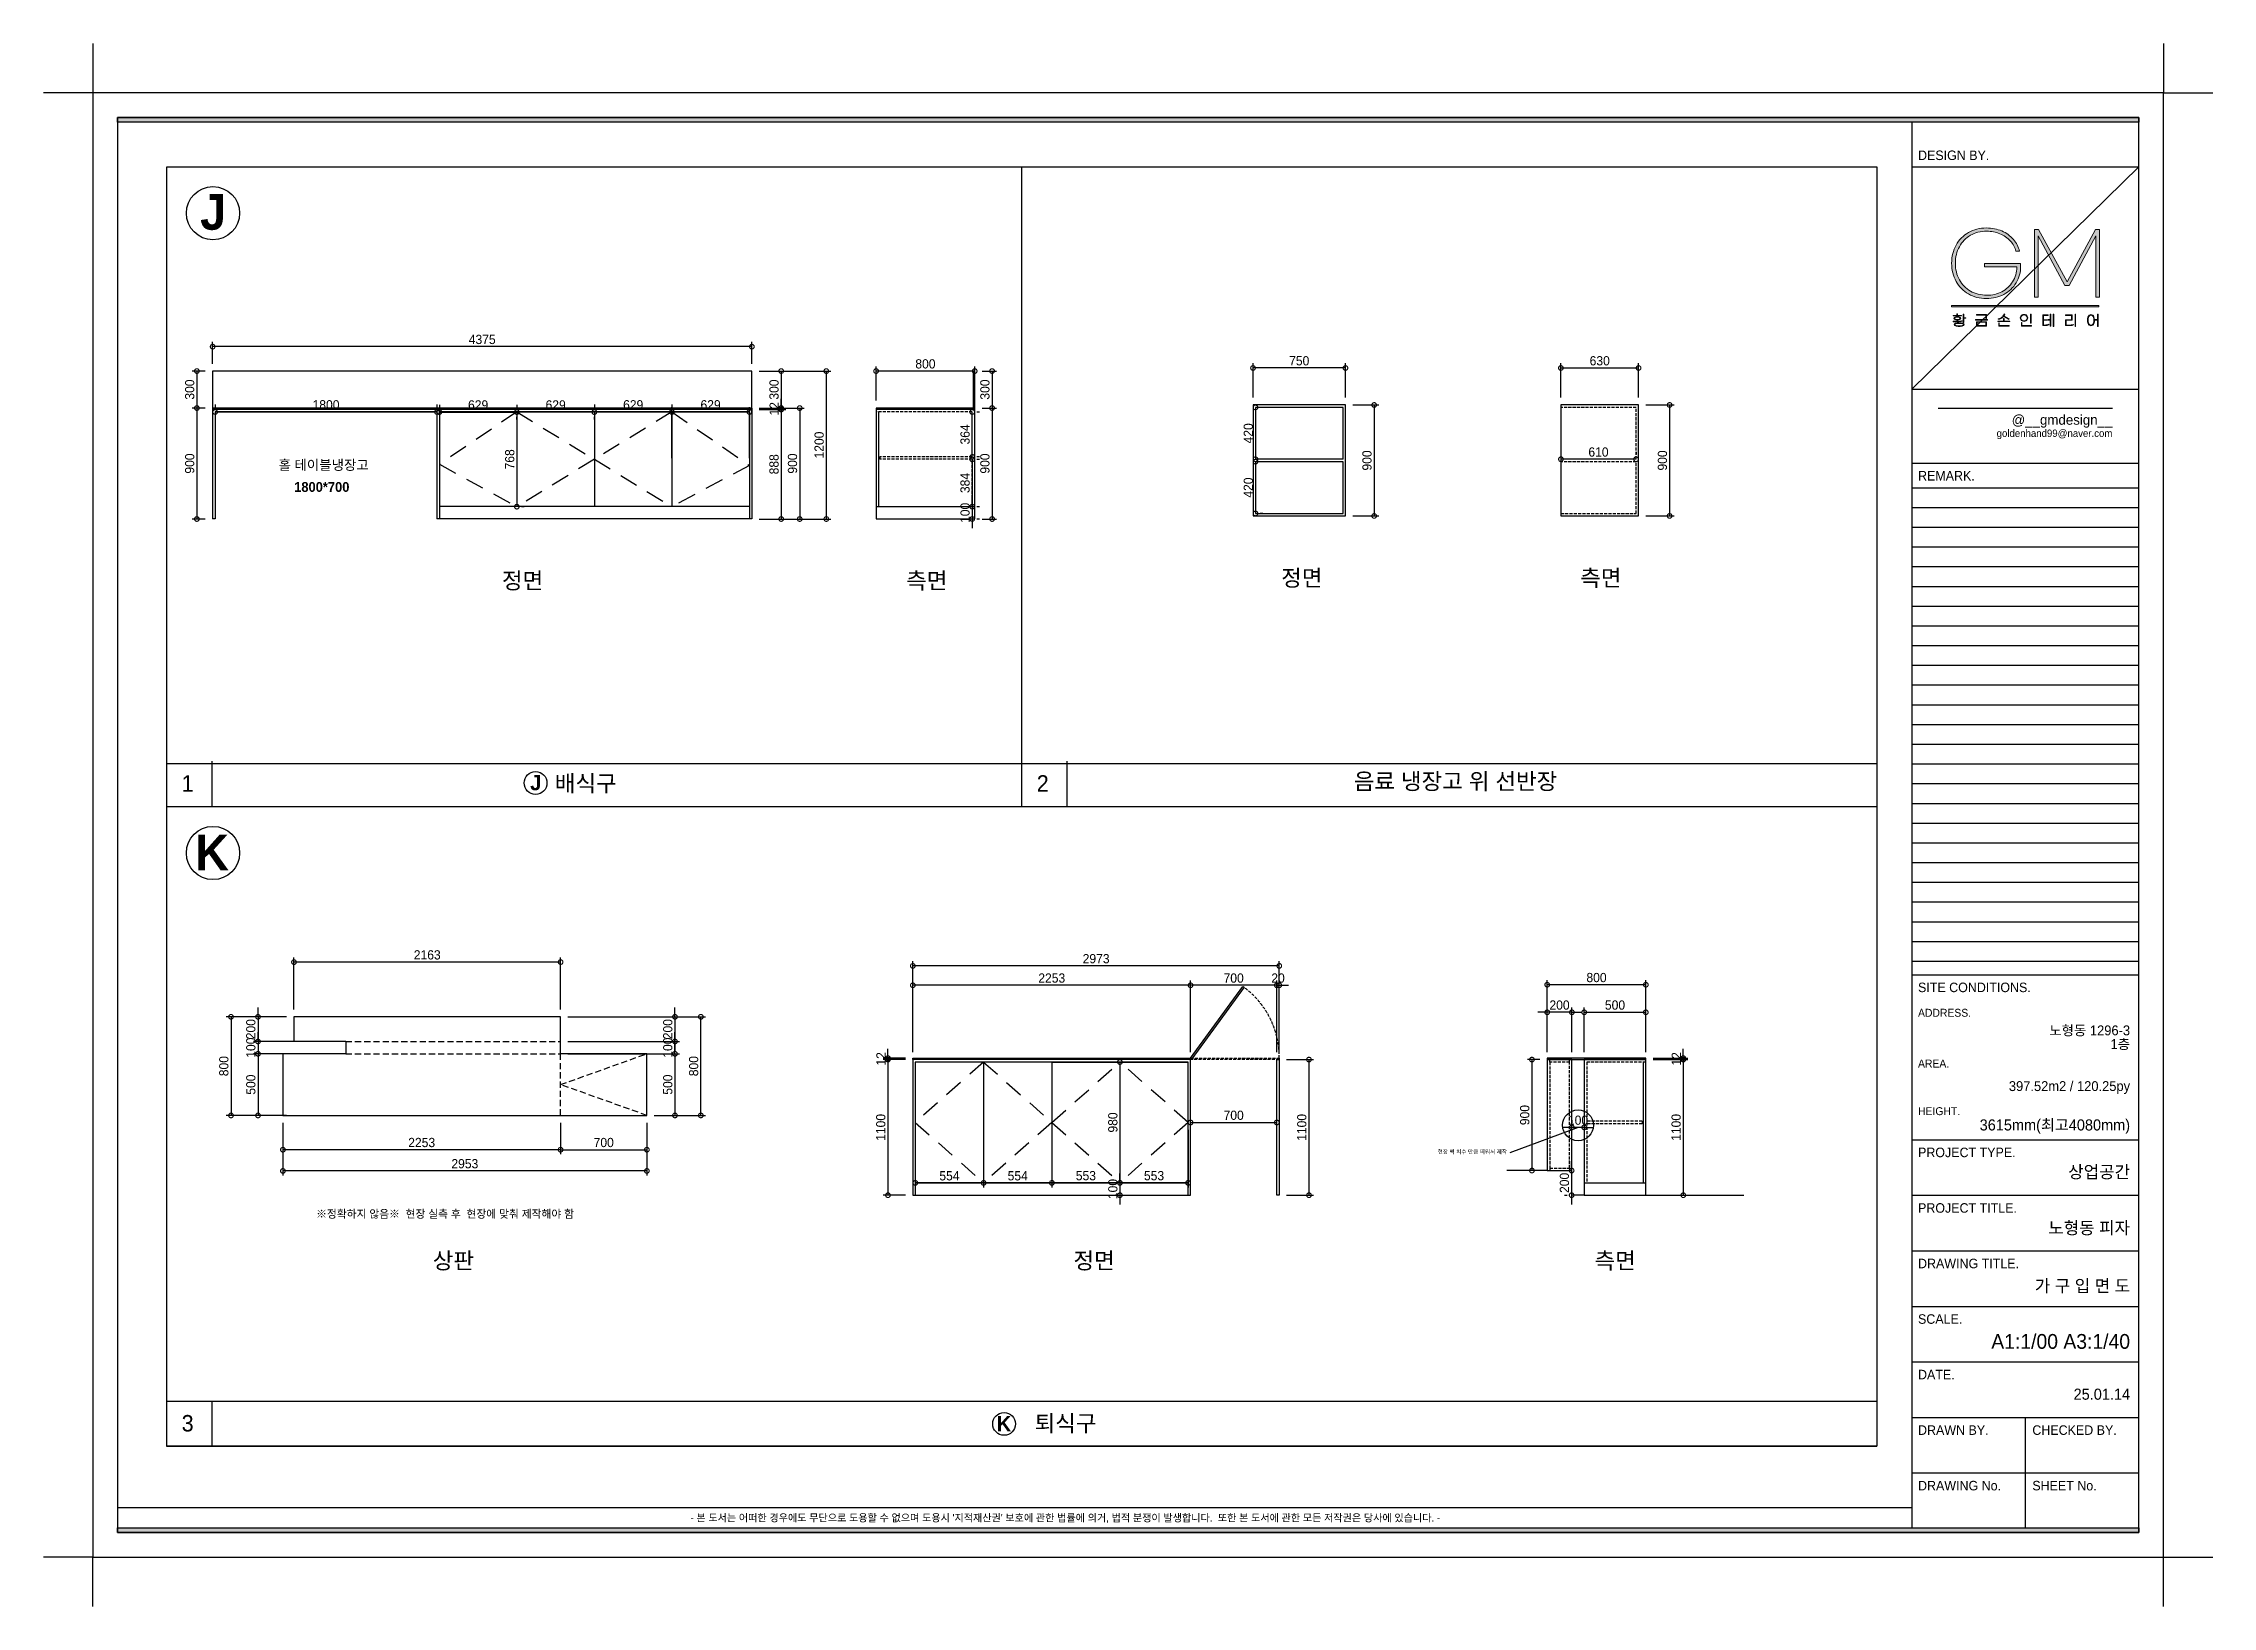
# Model space of a CAD drawing. Header units: inches. Extents: x 534032 to 1143673, y -290961 to -52681.
# Drawn here: x 925527 to 943127, y -192747 to -180067 of the extents above; entities that cross this region are included whole.
import ezdxf
from ezdxf.enums import TextEntityAlignment as Align

# ---------------------------------------------------------------- set-up
doc = ezdxf.new("R2010")
doc.units = ezdxf.units.IN
doc.header["$LTSCALE"] = 100
doc.header["$MEASUREMENT"] = 0
for name, pattern in [('DASH', [0.35, 0.25, -0.1]), ('DASHED', [0.75, 0.5, -0.25]), ('HID', [2.5, 1.5, -1])]:
    doc.linetypes.add(name, pattern=pattern)
for name, color, linetype in [('0-ELC TEXT', 7, 'Continuous'), ('06-FUR', 6, 'Continuous'), ('08-HAT', 8, 'Continuous'), ('3.기호.계단선', 30, 'Continuous'), ('_U+B808_U+C774_U+C5B4 2', 7, 'Continuous'), ('CEIL-LIGHT', 7, 'Continuous'), ('F-SYM', 7, 'Continuous'), ('FORM(YOURNAME)-11', 1, 'Continuous'), ('FORM(YOURNAME)-11 @ 1', 1, 'Continuous'), ('텍스트', 4, 'Continuous')]:
    doc.layers.add(name, color=color, linetype=linetype)
doc.styles.add('YOURNAME', font='HY울릉도M.TTF')
doc.styles.add('넥슨고딕', font='NEXONLv1GothicBold.ttf')
doc.styles.add('스타일1', font='HY울릉도M.TTF')
doc.styles.add('코레일둥고', font='Korail_Round_Gothic_Medium.ttf')
doc.linetypes.add('ZIGZAG', pattern='A,0.0001,-0.2,[131,ltypeshp.shx,S=0.2,R=0,X=-0.2,Y=0],-0.4,[131,ltypeshp.shx,S=0.2,R=180,X=0.2,Y=0],-0.2', length=0.8001)
doc.dimstyles.new('30', dxfattribs={"dimscale": 30, "dimtxt": 2.5, "dimasz": 2.5, "dimexe": 1.25, "dimexo": 2, "dimtad": 1, "dimdec": 0, "dimtxsty": '스타일1', "dimblk": 'DOTSMALL', "dimcen": 2.5, "dimclrd": 1, "dimclre": 1, "dimclrt": 7, "dimadec": 0, "dimazin": 0, "dimtfac": 1, "dimtdec": 0, "dimtix": 1, "dimtmove": 0, "dimatfit": 3, "dimldrblk": 'DOTSMALL', "dimfxl": 0, "dimarcsym": 0})

msp = doc.modelspace()

# ---------------------------------------------------------------- texts
at = {"layer": '0-ELC TEXT', "style": '코레일둥고'}
for s, height, p in [('정면', 133.33, (929247.2, -184491.2)), ('측면', 133.33, (932526.2, -184491.2)), ('정면', 133.33, (935569.7, -184469.2)), ('측면', 133.33, (937995.2, -184469.2)), ('1', 133.3, (926648.7, -186136.3)), ('배식구', 133.33, (929676.2, -186136.3)), ('2', 133.3, (933586.7, -186136.3)), ('음료 냉장고 위 선반장', 133.333, (936158.2, -186118.8)), ('상판', 133.33, (928686.2, -190007.2)), ('정면', 133.33, (933884.2, -190007.2)), ('측면', 133.33, (938111.7, -190007.2)), ('3', 133.3, (926648.7, -191326.3)), ('퇴식구', 133.33, (933568.7, -191326.3))]:
    msp.add_text(s, height=height, dxfattribs=at).set_placement(p)
at = {"layer": '0-ELC TEXT', "color": 242, "style": '코레일둥고'}
for s, height, p in [('현장 벽 치수 만큼 띄워서 제작', 32.356, (936839.2, -189073.7)), ('※정확하지 않음※  현장 실측 후  현장에 맞춰 제작해야 함', 63.961, (927739.7, -189593.7))]:
    msp.add_text(s, height=height, dxfattribs=at).set_placement(p)
at = {"layer": '텍스트', "style": '넥슨고딕'}
for s, height, p in [('J', 289.9, (927009.2, -181578.6)), ('J', 124.3, (929566.7, -186125.2)), ('K', 289.9, (927032.7, -186775.1)), ('K', 124.3, (933379.2, -191325.7))]:
    msp.add_text(s, height=height, dxfattribs=at).set_placement(p, align=Align.RIGHT)
for s, p in [('홀 테이블냉장고', (927434.4, -183526.7)), ('1800*700', (927561.4, -183705.2))]:
    msp.add_text(s, height=80, dxfattribs=at).set_placement(p)

# ---------------------------------------------------------------- blocks, each defined once
blk = doc.blocks.new('block 29')
at = {"layer": '_U+B808_U+C774_U+C5B4 2'}
h = blk.add_hatch(color=35, dxfattribs=at)
h.dxf.hatch_style = 2
edge = h.paths.add_edge_path()
edge.add_spline(control_points=[(626.29, -130.32), (626.06, -130.35), (625.8, -130.36), (625.5, -130.36), (625.5, -130.36), (624.38, -130.36), (624.38, -130.36), (624.38, -130.36), (624.38, -130.21), (624.38, -130.21), (624.38, -130.21), (625.42, -130.21), (625.42, -130.21), (625.42, -130.21), (625.42, -129.89), (625.42, -129.89), (625.16, -129.88), (624.96, -129.84), (624.81, -129.76), (624.66, -129.68), (624.58, -129.57), (624.58, -129.44), (624.58, -129.3), (624.66, -129.19), (624.83, -129.1), (625, -129.02), (625.22, -128.98), (625.5, -128.98), (625.79, -128.98), (626.01, -129.02), (626.18, -129.1), (626.34, -129.19), (626.43, -129.3), (626.43, -129.44), (626.43, -129.57), (626.35, -129.68), (626.2, -129.76), (626.05, -129.84), (625.84, -129.89), (625.58, -129.89), (625.58, -129.89), (625.58, -130.21), (625.58, -130.21), (626.18, -130.2), (626.58, -130.16), (626.78, -130.07), (626.78, -130.07), (626.78, -130.22), (626.78, -130.22), (626.68, -130.27), (626.51, -130.3), (626.29, -130.32)], knot_values=[0, 0, 0, 0, 1, 1, 1, 2, 2, 2, 3, 3, 3, 4, 4, 4, 5, 5, 5, 6, 6, 6, 7, 7, 7, 8, 8, 8, 9, 9, 9, 10, 10, 10, 11, 11, 11, 12, 12, 12, 13, 13, 13, 14, 14, 14, 15, 15, 15, 16, 16, 16, 17, 17, 17, 17], degree=3, periodic=0)
h.paths.add_polyline_path([(626.62, -128.8), (624.41, -128.8), (624.41, -128.65), (625.41, -128.65), (625.41, -128.24), (625.58, -128.24), (625.58, -128.65), (626.62, -128.65)])
edge = h.paths.add_edge_path()
edge.add_spline(control_points=[(626.98, -130.76), (627.24, -130.83), (627.37, -130.96), (627.37, -131.13), (627.37, -131.3), (627.24, -131.42), (626.98, -131.5), (626.72, -131.57), (626.39, -131.61), (626, -131.61), (625.61, -131.61), (625.28, -131.57), (625.02, -131.5), (624.76, -131.42), (624.63, -131.3), (624.63, -131.13), (624.63, -130.96), (624.76, -130.83), (625.02, -130.76), (625.28, -130.68), (625.61, -130.65), (626, -130.65), (626.39, -130.65), (626.72, -130.68), (626.98, -130.76)], knot_values=[0, 0, 0, 0, 1, 1, 1, 2, 2, 2, 3, 3, 3, 4, 4, 4, 5, 5, 5, 6, 6, 6, 7, 7, 7, 8, 8, 8, 8], degree=3, periodic=0)
edge = h.paths.add_edge_path()
edge.add_spline(control_points=[(624.95, -129.67), (625.09, -129.72), (625.27, -129.75), (625.5, -129.75), (625.73, -129.75), (625.92, -129.72), (626.06, -129.67), (626.2, -129.61), (626.27, -129.53), (626.27, -129.44), (626.27, -129.34), (626.2, -129.27), (626.06, -129.21), (625.92, -129.15), (625.73, -129.13), (625.5, -129.13), (625.27, -129.13), (625.09, -129.15), (624.95, -129.21), (624.81, -129.27), (624.74, -129.34), (624.74, -129.44), (624.74, -129.53), (624.81, -129.61), (624.95, -129.67)], knot_values=[0, 0, 0, 0, 1, 1, 1, 2, 2, 2, 3, 3, 3, 4, 4, 4, 5, 5, 5, 6, 6, 6, 7, 7, 7, 8, 8, 8, 8], degree=3, periodic=0)
edge = h.paths.add_edge_path()
edge.add_spline(control_points=[(626.83, -131.38), (627.08, -131.33), (627.2, -131.25), (627.2, -131.13), (627.2, -131.01), (627.08, -130.92), (626.83, -130.87), (626.59, -130.82), (626.31, -130.79), (626, -130.79), (625.69, -130.79), (625.41, -130.82), (625.17, -130.87), (624.92, -130.92), (624.8, -131.01), (624.8, -131.13), (624.8, -131.25), (624.92, -131.33), (625.17, -131.38), (625.41, -131.44), (625.69, -131.46), (626, -131.46), (626.31, -131.46), (626.59, -131.44), (626.83, -131.38)], knot_values=[0, 0, 0, 0, 1, 1, 1, 2, 2, 2, 3, 3, 3, 4, 4, 4, 5, 5, 5, 6, 6, 6, 7, 7, 7, 8, 8, 8, 8], degree=3, periodic=0)
h.paths.add_polyline_path([(627.8, -129.28), (627.8, -129.43), (627.29, -129.43), (627.29, -130.53), (627.13, -130.53), (627.13, -128.32), (627.29, -128.32), (627.29, -129.28)])
h = blk.add_hatch(color=35, dxfattribs=at)
h.dxf.hatch_style = 2
h.paths.add_polyline_path([(633.67, -129.92), (630.41, -129.92), (630.41, -129.77), (633.67, -129.77)])
h.paths.add_polyline_path([(633.4, -129.51), (633.24, -129.51), (633.24, -128.55), (630.66, -128.55), (630.66, -128.4), (633.4, -128.4)])
h.paths.add_polyline_path([(633.41, -131.54), (630.67, -131.54), (630.67, -130.36), (633.41, -130.36)])
h.paths.add_polyline_path([(633.25, -131.39), (633.25, -130.51), (630.83, -130.51), (630.83, -131.39)])
h = blk.add_hatch(color=35, dxfattribs=at)
h.dxf.hatch_style = 2
h.paths.add_polyline_path([(639.69, -130.16), (639.69, -130.31), (636.44, -130.31), (636.44, -130.16), (637.98, -130.16), (637.98, -129.51), (638.15, -129.51), (638.15, -130.16)])
edge = h.paths.add_edge_path()
edge.add_spline(control_points=[(637.36, -129.47), (637.09, -129.61), (636.83, -129.68), (636.58, -129.68), (636.58, -129.68), (636.58, -129.53), (636.58, -129.53), (636.8, -129.52), (637.02, -129.46), (637.24, -129.35), (637.47, -129.24), (637.66, -129.08), (637.83, -128.89), (638, -128.7), (638.1, -128.49), (638.15, -128.26), (638.15, -128.26), (638.31, -128.28), (638.31, -128.28), (638.27, -128.46), (638.21, -128.63), (638.1, -128.79), (638.1, -128.79), (639.55, -129.58), (639.55, -129.58), (639.55, -129.58), (639.48, -129.71), (639.48, -129.71), (639.48, -129.71), (638.01, -128.93), (638.01, -128.93), (637.84, -129.15), (637.62, -129.33), (637.36, -129.47)], knot_values=[0, 0, 0, 0, 1, 1, 1, 2, 2, 2, 3, 3, 3, 4, 4, 4, 5, 5, 5, 6, 6, 6, 7, 7, 7, 8, 8, 8, 9, 9, 9, 10, 10, 10, 11, 11, 11, 11], degree=3, periodic=0)
h.paths.add_polyline_path([(636.86, -131.39), (639.51, -131.39), (639.51, -131.54), (636.7, -131.54), (636.7, -130.65), (636.86, -130.65)])
h = blk.add_hatch(color=35, dxfattribs=at)
h.dxf.hatch_style = 2
edge = h.paths.add_edge_path()
edge.add_spline(control_points=[(644.09, -128.5), (644.24, -128.59), (644.35, -128.7), (644.43, -128.84), (644.51, -128.98), (644.55, -129.14), (644.55, -129.31), (644.55, -129.49), (644.51, -129.65), (644.43, -129.79), (644.35, -129.93), (644.24, -130.04), (644.09, -130.13), (643.93, -130.21), (643.75, -130.25), (643.54, -130.25), (643.33, -130.25), (643.15, -130.21), (643, -130.13), (642.85, -130.04), (642.73, -129.93), (642.65, -129.79), (642.57, -129.65), (642.53, -129.49), (642.53, -129.31), (642.53, -129.14), (642.57, -128.98), (642.65, -128.84), (642.73, -128.7), (642.85, -128.59), (643, -128.5), (643.15, -128.42), (643.33, -128.38), (643.54, -128.38), (643.75, -128.38), (643.93, -128.42), (644.09, -128.5)], knot_values=[0, 0, 0, 0, 1, 1, 1, 2, 2, 2, 3, 3, 3, 4, 4, 4, 5, 5, 5, 6, 6, 6, 7, 7, 7, 8, 8, 8, 9, 9, 9, 10, 10, 10, 11, 11, 11, 12, 12, 12, 12], degree=3, periodic=0)
edge = h.paths.add_edge_path()
edge.add_spline(control_points=[(643.1, -128.62), (642.97, -128.69), (642.87, -128.78), (642.8, -128.9), (642.73, -129.02), (642.7, -129.16), (642.7, -129.31), (642.7, -129.47), (642.73, -129.61), (642.8, -129.73), (642.87, -129.85), (642.97, -129.94), (643.1, -130.01), (643.23, -130.07), (643.38, -130.11), (643.54, -130.11), (643.71, -130.11), (643.86, -130.07), (643.99, -130.01), (644.12, -129.94), (644.21, -129.85), (644.28, -129.73), (644.35, -129.61), (644.39, -129.47), (644.39, -129.31), (644.39, -129.16), (644.35, -129.02), (644.28, -128.9), (644.21, -128.78), (644.12, -128.69), (643.99, -128.62), (643.86, -128.56), (643.71, -128.52), (643.54, -128.52), (643.38, -128.52), (643.23, -128.56), (643.1, -128.62)], knot_values=[0, 0, 0, 0, 1, 1, 1, 2, 2, 2, 3, 3, 3, 4, 4, 4, 5, 5, 5, 6, 6, 6, 7, 7, 7, 8, 8, 8, 9, 9, 9, 10, 10, 10, 11, 11, 11, 12, 12, 12, 12], degree=3, periodic=0)
h.paths.add_polyline_path([(642.98, -131.39), (645.58, -131.39), (645.58, -131.54), (642.82, -131.54), (642.82, -130.53), (642.98, -130.53)])
h.paths.add_polyline_path([(645.45, -130.78), (645.29, -130.78), (645.29, -128.32), (645.45, -128.32)])
h = blk.add_hatch(color=35, dxfattribs=at)
h.dxf.hatch_style = 2
edge = h.paths.add_edge_path()
edge.add_spline(control_points=[(649.11, -131.24), (649.37, -131.24), (649.58, -131.22), (649.75, -131.19), (649.92, -131.17), (650.08, -131.12), (650.22, -131.05), (650.22, -131.05), (650.22, -131.21), (650.22, -131.21), (649.97, -131.33), (649.61, -131.39), (649.13, -131.39), (649.13, -131.39), (648.63, -131.39), (648.63, -131.39), (648.63, -131.39), (648.63, -128.48), (648.63, -128.48), (648.63, -128.48), (650.06, -128.48), (650.06, -128.48), (650.06, -128.48), (650.06, -128.63), (650.06, -128.63), (650.06, -128.63), (648.79, -128.63), (648.79, -128.63), (648.79, -128.63), (648.79, -129.81), (648.79, -129.81), (648.79, -129.81), (649.87, -129.81), (649.87, -129.81), (649.87, -129.81), (649.87, -129.96), (649.87, -129.96), (649.87, -129.96), (648.79, -129.96), (648.79, -129.96), (648.79, -129.96), (648.79, -131.24), (648.79, -131.24), (648.79, -131.24), (649.11, -131.24), (649.11, -131.24)], knot_values=[0, 0, 0, 0, 1, 1, 1, 2, 2, 2, 3, 3, 3, 4, 4, 4, 5, 5, 5, 6, 6, 6, 7, 7, 7, 8, 8, 8, 9, 9, 9, 10, 10, 10, 11, 11, 11, 12, 12, 12, 13, 13, 13, 14, 14, 14, 15, 15, 15, 15], degree=3, periodic=0)
h.paths.add_polyline_path([(650.64, -128.35), (650.8, -128.35), (650.8, -131.56), (650.64, -131.56), (650.64, -129.94), (650.06, -129.94), (650.06, -129.79), (650.64, -129.79)])
h.paths.add_polyline_path([(651.57, -128.32), (651.57, -131.62), (651.41, -131.62), (651.41, -128.32)])
h = blk.add_hatch(color=35, dxfattribs=at)
h.dxf.hatch_style = 2
edge = h.paths.add_edge_path()
edge.add_spline(control_points=[(656.55, -129.97), (656.55, -129.97), (654.9, -129.97), (654.9, -129.97), (654.9, -129.97), (654.9, -131.24), (654.9, -131.24), (654.9, -131.24), (656.08, -131.24), (656.08, -131.24), (656.23, -131.24), (656.39, -131.22), (656.55, -131.19), (656.7, -131.17), (656.83, -131.13), (656.93, -131.08), (656.93, -131.08), (656.93, -131.23), (656.93, -131.23), (656.83, -131.28), (656.71, -131.32), (656.55, -131.34), (656.4, -131.37), (656.24, -131.39), (656.08, -131.39), (656.08, -131.39), (654.74, -131.39), (654.74, -131.39), (654.74, -131.39), (654.74, -129.82), (654.74, -129.82), (654.74, -129.82), (656.39, -129.82), (656.39, -129.82), (656.39, -129.82), (656.39, -128.63), (656.39, -128.63), (656.39, -128.63), (654.73, -128.63), (654.73, -128.63), (654.73, -128.63), (654.73, -128.48), (654.73, -128.48), (654.73, -128.48), (656.55, -128.48), (656.55, -128.48), (656.55, -128.48), (656.55, -129.97), (656.55, -129.97)], knot_values=[0, 0, 0, 0, 1, 1, 1, 2, 2, 2, 3, 3, 3, 4, 4, 4, 5, 5, 5, 6, 6, 6, 7, 7, 7, 8, 8, 8, 9, 9, 9, 10, 10, 10, 11, 11, 11, 12, 12, 12, 13, 13, 13, 14, 14, 14, 15, 15, 15, 16, 16, 16, 16], degree=3, periodic=0)
h.paths.add_polyline_path([(657.51, -131.62), (657.34, -131.62), (657.34, -128.32), (657.51, -128.32)])
h = blk.add_hatch(color=35, dxfattribs=at)
h.dxf.hatch_style = 2
edge = h.paths.add_edge_path()
edge.add_spline(control_points=[(663.56, -128.32), (663.56, -128.32), (663.56, -131.62), (663.56, -131.62), (663.56, -131.62), (663.4, -131.62), (663.4, -131.62), (663.4, -131.62), (663.4, -129.94), (663.4, -129.94), (663.4, -129.94), (662.6, -129.94), (662.6, -129.94), (662.6, -130.27), (662.56, -130.54), (662.48, -130.77), (662.4, -130.99), (662.29, -131.16), (662.14, -131.27), (662, -131.38), (661.84, -131.43), (661.65, -131.43), (661.47, -131.43), (661.3, -131.38), (661.16, -131.27), (661.02, -131.16), (660.91, -130.99), (660.82, -130.76), (660.74, -130.54), (660.7, -130.26), (660.7, -129.93), (660.7, -129.6), (660.74, -129.33), (660.82, -129.1), (660.91, -128.88), (661.02, -128.71), (661.16, -128.6), (661.3, -128.49), (661.47, -128.43), (661.65, -128.43), (661.83, -128.43), (661.99, -128.48), (662.13, -128.58), (662.26, -128.68), (662.37, -128.83), (662.46, -129.04), (662.54, -129.24), (662.59, -129.5), (662.6, -129.79), (662.6, -129.79), (663.4, -129.79), (663.4, -129.79), (663.4, -129.79), (663.4, -128.32), (663.4, -128.32), (663.4, -128.32), (663.56, -128.32), (663.56, -128.32)], knot_values=[0, 0, 0, 0, 1, 1, 1, 2, 2, 2, 3, 3, 3, 4, 4, 4, 5, 5, 5, 6, 6, 6, 7, 7, 7, 8, 8, 8, 9, 9, 9, 10, 10, 10, 11, 11, 11, 12, 12, 12, 13, 13, 13, 14, 14, 14, 15, 15, 15, 16, 16, 16, 17, 17, 17, 18, 18, 18, 19, 19, 19, 19], degree=3, periodic=0)
edge = h.paths.add_edge_path()
edge.add_spline(control_points=[(662.06, -131.13), (662.18, -131.03), (662.27, -130.88), (662.34, -130.68), (662.4, -130.48), (662.44, -130.23), (662.44, -129.93), (662.44, -129.64), (662.4, -129.39), (662.34, -129.19), (662.27, -128.98), (662.18, -128.83), (662.06, -128.73), (661.94, -128.63), (661.8, -128.58), (661.65, -128.58), (661.5, -128.58), (661.37, -128.63), (661.25, -128.73), (661.13, -128.83), (661.04, -128.98), (660.97, -129.19), (660.9, -129.39), (660.87, -129.64), (660.87, -129.93), (660.87, -130.23), (660.9, -130.48), (660.97, -130.68), (661.04, -130.88), (661.13, -131.03), (661.25, -131.13), (661.37, -131.23), (661.5, -131.28), (661.65, -131.28), (661.8, -131.28), (661.94, -131.23), (662.06, -131.13)], knot_values=[0, 0, 0, 0, 1, 1, 1, 2, 2, 2, 3, 3, 3, 4, 4, 4, 5, 5, 5, 6, 6, 6, 7, 7, 7, 8, 8, 8, 9, 9, 9, 10, 10, 10, 11, 11, 11, 12, 12, 12, 12], degree=3, periodic=0)
at = {"layer": '_U+B808_U+C774_U+C5B4 2', "lineweight": 0}
for points in [[(626.62, -128.8), (624.41, -128.8), (624.41, -128.65), (625.41, -128.65), (625.41, -128.24), (625.58, -128.24), (625.58, -128.65), (626.62, -128.65), (626.62, -128.8)], [(627.8, -129.28), (627.8, -129.43), (627.29, -129.43), (627.29, -130.53), (627.13, -130.53), (627.13, -128.32), (627.29, -128.32), (627.29, -129.28), (627.8, -129.28)], [(633.4, -129.51), (633.24, -129.51), (633.24, -128.55), (630.66, -128.55), (630.66, -128.4), (633.4, -128.4), (633.4, -129.51)], [(645.45, -130.78), (645.29, -130.78), (645.29, -128.32), (645.45, -128.32), (645.45, -130.78)], [(650.64, -128.35), (650.8, -128.35), (650.8, -131.56), (650.64, -131.56), (650.64, -129.94), (650.06, -129.94), (650.06, -129.79), (650.64, -129.79), (650.64, -128.35)], [(651.57, -128.32), (651.57, -131.62), (651.41, -131.62), (651.41, -128.32), (651.57, -128.32)], [(657.51, -131.62), (657.34, -131.62), (657.34, -128.32), (657.51, -128.32), (657.51, -131.62)], [(633.67, -129.92), (630.41, -129.92), (630.41, -129.77), (633.67, -129.77), (633.67, -129.92)], [(633.41, -131.54), (630.67, -131.54), (630.67, -130.36), (633.41, -130.36), (633.41, -131.54)], [(633.25, -131.39), (633.25, -130.51), (630.83, -130.51), (630.83, -131.39), (633.25, -131.39)], [(639.69, -130.16), (639.69, -130.31), (636.44, -130.31), (636.44, -130.16), (637.98, -130.16), (637.98, -129.51), (638.15, -129.51), (638.15, -130.16), (639.69, -130.16)], [(636.86, -131.39), (639.51, -131.39), (639.51, -131.54), (636.7, -131.54), (636.7, -130.65), (636.86, -130.65), (636.86, -131.39)], [(642.98, -131.39), (645.58, -131.39), (645.58, -131.54), (642.82, -131.54), (642.82, -130.53), (642.98, -130.53), (642.98, -131.39)]]:
    blk.add_lwpolyline(points, dxfattribs=at)
for points, knots in [([(626.29, -130.32), (626.06, -130.35), (625.8, -130.36), (625.5, -130.36), (625.5, -130.36), (624.38, -130.36), (624.38, -130.36), (624.38, -130.36), (624.38, -130.21), (624.38, -130.21), (624.38, -130.21), (625.42, -130.21), (625.42, -130.21), (625.42, -130.21), (625.42, -129.89), (625.42, -129.89), (625.16, -129.88), (624.96, -129.84), (624.81, -129.76), (624.66, -129.68), (624.58, -129.57), (624.58, -129.44), (624.58, -129.3), (624.66, -129.19), (624.83, -129.1), (625, -129.02), (625.22, -128.98), (625.5, -128.98), (625.79, -128.98), (626.01, -129.02), (626.18, -129.1), (626.34, -129.19), (626.43, -129.3), (626.43, -129.44), (626.43, -129.57), (626.35, -129.68), (626.2, -129.76), (626.05, -129.84), (625.84, -129.89), (625.58, -129.89), (625.58, -129.89), (625.58, -130.21), (625.58, -130.21), (626.18, -130.2), (626.58, -130.16), (626.78, -130.07), (626.78, -130.07), (626.78, -130.22), (626.78, -130.22), (626.68, -130.27), (626.51, -130.3), (626.29, -130.32)], [0, 0, 0, 0, 1, 1, 1, 2, 2, 2, 3, 3, 3, 4, 4, 4, 5, 5, 5, 6, 6, 6, 7, 7, 7, 8, 8, 8, 9, 9, 9, 10, 10, 10, 11, 11, 11, 12, 12, 12, 13, 13, 13, 14, 14, 14, 15, 15, 15, 16, 16, 16, 17, 17, 17, 17]), ([(637.36, -129.47), (637.09, -129.61), (636.83, -129.68), (636.58, -129.68), (636.58, -129.68), (636.58, -129.53), (636.58, -129.53), (636.8, -129.52), (637.02, -129.46), (637.24, -129.35), (637.47, -129.24), (637.66, -129.08), (637.83, -128.89), (638, -128.7), (638.1, -128.49), (638.15, -128.26), (638.15, -128.26), (638.31, -128.28), (638.31, -128.28), (638.27, -128.46), (638.21, -128.63), (638.1, -128.79), (638.1, -128.79), (639.55, -129.58), (639.55, -129.58), (639.55, -129.58), (639.48, -129.71), (639.48, -129.71), (639.48, -129.71), (638.01, -128.93), (638.01, -128.93), (637.84, -129.15), (637.62, -129.33), (637.36, -129.47)], [0, 0, 0, 0, 1, 1, 1, 2, 2, 2, 3, 3, 3, 4, 4, 4, 5, 5, 5, 6, 6, 6, 7, 7, 7, 8, 8, 8, 9, 9, 9, 10, 10, 10, 11, 11, 11, 11]), ([(644.09, -128.5), (644.24, -128.59), (644.35, -128.7), (644.43, -128.84), (644.51, -128.98), (644.55, -129.14), (644.55, -129.31), (644.55, -129.49), (644.51, -129.65), (644.43, -129.79), (644.35, -129.93), (644.24, -130.04), (644.09, -130.13), (643.93, -130.21), (643.75, -130.25), (643.54, -130.25), (643.33, -130.25), (643.15, -130.21), (643, -130.13), (642.85, -130.04), (642.73, -129.93), (642.65, -129.79), (642.57, -129.65), (642.53, -129.49), (642.53, -129.31), (642.53, -129.14), (642.57, -128.98), (642.65, -128.84), (642.73, -128.7), (642.85, -128.59), (643, -128.5), (643.15, -128.42), (643.33, -128.38), (643.54, -128.38), (643.75, -128.38), (643.93, -128.42), (644.09, -128.5)], [0, 0, 0, 0, 1, 1, 1, 2, 2, 2, 3, 3, 3, 4, 4, 4, 5, 5, 5, 6, 6, 6, 7, 7, 7, 8, 8, 8, 9, 9, 9, 10, 10, 10, 11, 11, 11, 12, 12, 12, 12]), ([(643.1, -128.62), (642.97, -128.69), (642.87, -128.78), (642.8, -128.9), (642.73, -129.02), (642.7, -129.16), (642.7, -129.31), (642.7, -129.47), (642.73, -129.61), (642.8, -129.73), (642.87, -129.85), (642.97, -129.94), (643.1, -130.01), (643.23, -130.07), (643.38, -130.11), (643.54, -130.11), (643.71, -130.11), (643.86, -130.07), (643.99, -130.01), (644.12, -129.94), (644.21, -129.85), (644.28, -129.73), (644.35, -129.61), (644.39, -129.47), (644.39, -129.31), (644.39, -129.16), (644.35, -129.02), (644.28, -128.9), (644.21, -128.78), (644.12, -128.69), (643.99, -128.62), (643.86, -128.56), (643.71, -128.52), (643.54, -128.52), (643.38, -128.52), (643.23, -128.56), (643.1, -128.62)], [0, 0, 0, 0, 1, 1, 1, 2, 2, 2, 3, 3, 3, 4, 4, 4, 5, 5, 5, 6, 6, 6, 7, 7, 7, 8, 8, 8, 9, 9, 9, 10, 10, 10, 11, 11, 11, 12, 12, 12, 12]), ([(649.11, -131.24), (649.37, -131.24), (649.58, -131.22), (649.75, -131.19), (649.92, -131.17), (650.08, -131.12), (650.22, -131.05), (650.22, -131.05), (650.22, -131.21), (650.22, -131.21), (649.97, -131.33), (649.61, -131.39), (649.13, -131.39), (649.13, -131.39), (648.63, -131.39), (648.63, -131.39), (648.63, -131.39), (648.63, -128.48), (648.63, -128.48), (648.63, -128.48), (650.06, -128.48), (650.06, -128.48), (650.06, -128.48), (650.06, -128.63), (650.06, -128.63), (650.06, -128.63), (648.79, -128.63), (648.79, -128.63), (648.79, -128.63), (648.79, -129.81), (648.79, -129.81), (648.79, -129.81), (649.87, -129.81), (649.87, -129.81), (649.87, -129.81), (649.87, -129.96), (649.87, -129.96), (649.87, -129.96), (648.79, -129.96), (648.79, -129.96), (648.79, -129.96), (648.79, -131.24), (648.79, -131.24), (648.79, -131.24), (649.11, -131.24), (649.11, -131.24)], [0, 0, 0, 0, 1, 1, 1, 2, 2, 2, 3, 3, 3, 4, 4, 4, 5, 5, 5, 6, 6, 6, 7, 7, 7, 8, 8, 8, 9, 9, 9, 10, 10, 10, 11, 11, 11, 12, 12, 12, 13, 13, 13, 14, 14, 14, 15, 15, 15, 15]), ([(656.55, -129.97), (656.55, -129.97), (654.9, -129.97), (654.9, -129.97), (654.9, -129.97), (654.9, -131.24), (654.9, -131.24), (654.9, -131.24), (656.08, -131.24), (656.08, -131.24), (656.23, -131.24), (656.39, -131.22), (656.55, -131.19), (656.7, -131.17), (656.83, -131.13), (656.93, -131.08), (656.93, -131.08), (656.93, -131.23), (656.93, -131.23), (656.83, -131.28), (656.71, -131.32), (656.55, -131.34), (656.4, -131.37), (656.24, -131.39), (656.08, -131.39), (656.08, -131.39), (654.74, -131.39), (654.74, -131.39), (654.74, -131.39), (654.74, -129.82), (654.74, -129.82), (654.74, -129.82), (656.39, -129.82), (656.39, -129.82), (656.39, -129.82), (656.39, -128.63), (656.39, -128.63), (656.39, -128.63), (654.73, -128.63), (654.73, -128.63), (654.73, -128.63), (654.73, -128.48), (654.73, -128.48), (654.73, -128.48), (656.55, -128.48), (656.55, -128.48), (656.55, -128.48), (656.55, -129.97), (656.55, -129.97)], [0, 0, 0, 0, 1, 1, 1, 2, 2, 2, 3, 3, 3, 4, 4, 4, 5, 5, 5, 6, 6, 6, 7, 7, 7, 8, 8, 8, 9, 9, 9, 10, 10, 10, 11, 11, 11, 12, 12, 12, 13, 13, 13, 14, 14, 14, 15, 15, 15, 16, 16, 16, 16]), ([(663.56, -128.32), (663.56, -128.32), (663.56, -131.62), (663.56, -131.62), (663.56, -131.62), (663.4, -131.62), (663.4, -131.62), (663.4, -131.62), (663.4, -129.94), (663.4, -129.94), (663.4, -129.94), (662.6, -129.94), (662.6, -129.94), (662.6, -130.27), (662.56, -130.54), (662.48, -130.77), (662.4, -130.99), (662.29, -131.16), (662.14, -131.27), (662, -131.38), (661.84, -131.43), (661.65, -131.43), (661.47, -131.43), (661.3, -131.38), (661.16, -131.27), (661.02, -131.16), (660.91, -130.99), (660.82, -130.76), (660.74, -130.54), (660.7, -130.26), (660.7, -129.93), (660.7, -129.6), (660.74, -129.33), (660.82, -129.1), (660.91, -128.88), (661.02, -128.71), (661.16, -128.6), (661.3, -128.49), (661.47, -128.43), (661.65, -128.43), (661.83, -128.43), (661.99, -128.48), (662.13, -128.58), (662.26, -128.68), (662.37, -128.83), (662.46, -129.04), (662.54, -129.24), (662.59, -129.5), (662.6, -129.79), (662.6, -129.79), (663.4, -129.79), (663.4, -129.79), (663.4, -129.79), (663.4, -128.32), (663.4, -128.32), (663.4, -128.32), (663.56, -128.32), (663.56, -128.32)], [0, 0, 0, 0, 1, 1, 1, 2, 2, 2, 3, 3, 3, 4, 4, 4, 5, 5, 5, 6, 6, 6, 7, 7, 7, 8, 8, 8, 9, 9, 9, 10, 10, 10, 11, 11, 11, 12, 12, 12, 13, 13, 13, 14, 14, 14, 15, 15, 15, 16, 16, 16, 17, 17, 17, 18, 18, 18, 19, 19, 19, 19]), ([(662.06, -131.13), (662.18, -131.03), (662.27, -130.88), (662.34, -130.68), (662.4, -130.48), (662.44, -130.23), (662.44, -129.93), (662.44, -129.64), (662.4, -129.39), (662.34, -129.19), (662.27, -128.98), (662.18, -128.83), (662.06, -128.73), (661.94, -128.63), (661.8, -128.58), (661.65, -128.58), (661.5, -128.58), (661.37, -128.63), (661.25, -128.73), (661.13, -128.83), (661.04, -128.98), (660.97, -129.19), (660.9, -129.39), (660.87, -129.64), (660.87, -129.93), (660.87, -130.23), (660.9, -130.48), (660.97, -130.68), (661.04, -130.88), (661.13, -131.03), (661.25, -131.13), (661.37, -131.23), (661.5, -131.28), (661.65, -131.28), (661.8, -131.28), (661.94, -131.23), (662.06, -131.13)], [0, 0, 0, 0, 1, 1, 1, 2, 2, 2, 3, 3, 3, 4, 4, 4, 5, 5, 5, 6, 6, 6, 7, 7, 7, 8, 8, 8, 9, 9, 9, 10, 10, 10, 11, 11, 11, 12, 12, 12, 12]), ([(626.98, -130.76), (627.24, -130.83), (627.37, -130.96), (627.37, -131.13), (627.37, -131.3), (627.24, -131.42), (626.98, -131.5), (626.72, -131.57), (626.39, -131.61), (626, -131.61), (625.61, -131.61), (625.28, -131.57), (625.02, -131.5), (624.76, -131.42), (624.63, -131.3), (624.63, -131.13), (624.63, -130.96), (624.76, -130.83), (625.02, -130.76), (625.28, -130.68), (625.61, -130.65), (626, -130.65), (626.39, -130.65), (626.72, -130.68), (626.98, -130.76)], [0, 0, 0, 0, 1, 1, 1, 2, 2, 2, 3, 3, 3, 4, 4, 4, 5, 5, 5, 6, 6, 6, 7, 7, 7, 8, 8, 8, 8]), ([(624.95, -129.67), (625.09, -129.72), (625.27, -129.75), (625.5, -129.75), (625.73, -129.75), (625.92, -129.72), (626.06, -129.67), (626.2, -129.61), (626.27, -129.53), (626.27, -129.44), (626.27, -129.34), (626.2, -129.27), (626.06, -129.21), (625.92, -129.15), (625.73, -129.13), (625.5, -129.13), (625.27, -129.13), (625.09, -129.15), (624.95, -129.21), (624.81, -129.27), (624.74, -129.34), (624.74, -129.44), (624.74, -129.53), (624.81, -129.61), (624.95, -129.67)], [0, 0, 0, 0, 1, 1, 1, 2, 2, 2, 3, 3, 3, 4, 4, 4, 5, 5, 5, 6, 6, 6, 7, 7, 7, 8, 8, 8, 8]), ([(626.83, -131.38), (627.08, -131.33), (627.2, -131.25), (627.2, -131.13), (627.2, -131.01), (627.08, -130.92), (626.83, -130.87), (626.59, -130.82), (626.31, -130.79), (626, -130.79), (625.69, -130.79), (625.41, -130.82), (625.17, -130.87), (624.92, -130.92), (624.8, -131.01), (624.8, -131.13), (624.8, -131.25), (624.92, -131.33), (625.17, -131.38), (625.41, -131.44), (625.69, -131.46), (626, -131.46), (626.31, -131.46), (626.59, -131.44), (626.83, -131.38)], [0, 0, 0, 0, 1, 1, 1, 2, 2, 2, 3, 3, 3, 4, 4, 4, 5, 5, 5, 6, 6, 6, 7, 7, 7, 8, 8, 8, 8])]:
    blk.add_open_spline(points, degree=3, knots=knots, dxfattribs=at)
blk = doc.blocks.new('block 30')
at = {"layer": '_U+B808_U+C774_U+C5B4 2'}
h = blk.add_hatch(color=35, dxfattribs=at)
h.dxf.hatch_style = 2
edge = h.paths.add_edge_path()
edge.add_spline(control_points=[(637.53, -105.82), (638.78, -106.37), (639.83, -107.12), (640.66, -108.08), (641.5, -109.03), (642.06, -110.11), (642.35, -111.29), (642.35, -111.29), (641.36, -111.29), (641.36, -111.29), (641.11, -110.26), (640.6, -109.33), (639.84, -108.5), (639.08, -107.68), (638.14, -107.03), (637.02, -106.57), (635.9, -106.11), (634.7, -105.88), (633.42, -105.88), (631.78, -105.88), (630.32, -106.25), (629.04, -106.99), (627.76, -107.73), (626.76, -108.76), (626.05, -110.08), (625.33, -111.4), (624.97, -112.88), (624.97, -114.53), (624.97, -116.2), (625.33, -117.69), (626.05, -119), (626.76, -120.31), (627.77, -121.34), (629.05, -122.08), (630.34, -122.82), (631.82, -123.19), (633.49, -123.19), (634.98, -123.19), (636.34, -122.87), (637.56, -122.23), (638.78, -121.59), (639.75, -120.69), (640.47, -119.53), (641.18, -118.38), (641.57, -117.05), (641.61, -115.55), (641.61, -115.55), (632.88, -115.55), (632.88, -115.55), (632.88, -115.55), (632.88, -114.65), (632.88, -114.65), (632.88, -114.65), (642.63, -114.65), (642.63, -114.65), (642.63, -114.65), (642.63, -115.25), (642.63, -115.25), (642.63, -116.97), (642.23, -118.49), (641.42, -119.84), (640.6, -121.18), (639.49, -122.22), (638.08, -122.96), (636.67, -123.7), (635.11, -124.07), (633.39, -124.07), (631.57, -124.07), (629.95, -123.66), (628.52, -122.85), (627.09, -122.03), (625.98, -120.89), (625.18, -119.44), (624.37, -117.99), (623.97, -116.36), (623.97, -114.53), (623.97, -112.71), (624.37, -111.08), (625.18, -109.63), (625.98, -108.18), (627.09, -107.04), (628.52, -106.22), (629.95, -105.41), (631.57, -105), (633.39, -105), (634.89, -105), (636.27, -105.27), (637.53, -105.82)], knot_values=[0, 0, 0, 0, 1, 1, 1, 2, 2, 2, 3, 3, 3, 4, 4, 4, 5, 5, 5, 6, 6, 6, 7, 7, 7, 8, 8, 8, 9, 9, 9, 10, 10, 10, 11, 11, 11, 12, 12, 12, 13, 13, 13, 14, 14, 14, 15, 15, 15, 16, 16, 16, 17, 17, 17, 18, 18, 18, 19, 19, 19, 20, 20, 20, 21, 21, 21, 22, 22, 22, 23, 23, 23, 24, 24, 24, 25, 25, 25, 26, 26, 26, 27, 27, 27, 28, 28, 28, 29, 29, 29, 29], degree=3, periodic=0)
h = blk.add_hatch(color=35, dxfattribs=at)
h.dxf.hatch_style = 2
h.paths.add_polyline_path([(646.36, -105.39), (647.49, -105.39), (655.18, -119.56), (662.86, -105.39), (663.97, -105.39), (663.97, -123.68), (662.98, -123.68), (662.98, -107.17), (655.73, -120.53), (654.6, -120.53), (647.35, -107.17), (647.35, -123.68), (646.36, -123.68)])
at = {"layer": '_U+B808_U+C774_U+C5B4 2', "lineweight": 0}
blk.add_lwpolyline([(646.36, -105.39), (647.49, -105.39), (655.18, -119.56), (662.86, -105.39), (663.97, -105.39), (663.97, -123.68), (662.98, -123.68), (662.98, -107.17), (655.73, -120.53), (654.6, -120.53), (647.35, -107.17), (647.35, -123.68), (646.36, -123.68), (646.36, -105.39)], dxfattribs=at)
blk.add_open_spline([(637.53, -105.82), (638.78, -106.37), (639.83, -107.12), (640.66, -108.08), (641.5, -109.03), (642.06, -110.11), (642.35, -111.29), (642.35, -111.29), (641.36, -111.29), (641.36, -111.29), (641.11, -110.26), (640.6, -109.33), (639.84, -108.5), (639.08, -107.68), (638.14, -107.03), (637.02, -106.57), (635.9, -106.11), (634.7, -105.88), (633.42, -105.88), (631.78, -105.88), (630.32, -106.25), (629.04, -106.99), (627.76, -107.73), (626.76, -108.76), (626.05, -110.08), (625.33, -111.4), (624.97, -112.88), (624.97, -114.53), (624.97, -116.2), (625.33, -117.69), (626.05, -119), (626.76, -120.31), (627.77, -121.34), (629.05, -122.08), (630.34, -122.82), (631.82, -123.19), (633.49, -123.19), (634.98, -123.19), (636.34, -122.87), (637.56, -122.23), (638.78, -121.59), (639.75, -120.69), (640.47, -119.53), (641.18, -118.38), (641.57, -117.05), (641.61, -115.55), (641.61, -115.55), (632.88, -115.55), (632.88, -115.55), (632.88, -115.55), (632.88, -114.65), (632.88, -114.65), (632.88, -114.65), (642.63, -114.65), (642.63, -114.65), (642.63, -114.65), (642.63, -115.25), (642.63, -115.25), (642.63, -116.97), (642.23, -118.49), (641.42, -119.84), (640.6, -121.18), (639.49, -122.22), (638.08, -122.96), (636.67, -123.7), (635.11, -124.07), (633.39, -124.07), (631.57, -124.07), (629.95, -123.66), (628.52, -122.85), (627.09, -122.03), (625.98, -120.89), (625.18, -119.44), (624.37, -117.99), (623.97, -116.36), (623.97, -114.53), (623.97, -112.71), (624.37, -111.08), (625.18, -109.63), (625.98, -108.18), (627.09, -107.04), (628.52, -106.22), (629.95, -105.41), (631.57, -105), (633.39, -105), (634.89, -105), (636.27, -105.27), (637.53, -105.82)], degree=3, knots=[0, 0, 0, 0, 1, 1, 1, 2, 2, 2, 3, 3, 3, 4, 4, 4, 5, 5, 5, 6, 6, 6, 7, 7, 7, 8, 8, 8, 9, 9, 9, 10, 10, 10, 11, 11, 11, 12, 12, 12, 13, 13, 13, 14, 14, 14, 15, 15, 15, 16, 16, 16, 17, 17, 17, 18, 18, 18, 19, 19, 19, 20, 20, 20, 21, 21, 21, 22, 22, 22, 23, 23, 23, 24, 24, 24, 25, 25, 25, 26, 26, 26, 27, 27, 27, 28, 28, 28, 29, 29, 29, 29], dxfattribs=at)
blk = doc.blocks.new('block 28')
at = {"layer": '_U+B808_U+C774_U+C5B4 2'}
for name in ['block 30', 'block 29']:
    blk.add_blockref(name, (0, 0), dxfattribs=at)
blk = doc.blocks.new('block 27')
at = {"layer": '_U+B808_U+C774_U+C5B4 2'}
h = blk.add_hatch(color=35, dxfattribs=at)
h.dxf.hatch_style = 2
h.paths.add_polyline_path([(663.76, -126.35), (623.97, -126.35), (623.97, -125.94), (663.76, -125.94)])
at = {"layer": '_U+B808_U+C774_U+C5B4 2', "lineweight": 0}
blk.add_lwpolyline([(663.76, -126.35), (623.97, -126.35), (623.97, -125.94), (663.76, -125.94), (663.76, -126.35)], dxfattribs=at)
at = {"layer": '_U+B808_U+C774_U+C5B4 2'}
blk.add_blockref('block 28', (0, 0), dxfattribs=at)
blk = doc.blocks.new('FORM-PLAN')
at = {"layer": 'FORM(YOURNAME)-11'}
h = blk.add_hatch(color=256, dxfattribs=at)
h.dxf.hatch_style = 1
h.paths.add_polyline_path([(-71444, 55115), (10556, 55115), (10556, 54915), (-71444, 54915)])
h.paths.add_polyline_path([(-71444, -2085), (10556, -2085), (10556, -2285), (-71444, -2285)])
at = {"layer": 'Defpoints', "color": 158}
for p, q in [((1346, 54915), (1346, -2085)), ((10556, 53115), (1346, 44093)), ((1346, 53115), (10556, 53115)), ((1346, 44093), (10556, 44093)), ((1346, 40093), (10556, 40093)), ((1346, 39293), (10556, 39293)), ((1346, 38493), (10556, 38493)), ((1346, 37693), (10556, 37693)), ((1346, 36893), (10556, 36893)), ((1346, 36093), (10556, 36093)), ((1346, 35293), (10556, 35293)), ((1346, 34493), (10556, 34493)), ((1346, 33693), (10556, 33693)), ((1346, 32893), (10556, 32893)), ((1346, 32093), (10556, 32093)), ((1346, 31293), (10556, 31293)), ((1346, 30493), (10556, 30493)), ((1346, 29693), (10556, 29693)), ((1346, 28893), (10556, 28893)), ((1346, 28093), (10556, 28093)), ((1346, 27293), (10556, 27293)), ((1346, 26493), (10556, 26493)), ((1346, 25693), (10556, 25693)), ((1346, 24893), (10556, 24893)), ((1346, 24093), (10556, 24093)), ((1346, 23293), (10556, 23293)), ((1346, 22493), (10556, 22493)), ((1346, 21693), (10556, 21693)), ((1346, 20893), (10556, 20893)), ((1346, -1285), (-71444, -1285))]:
    blk.add_line(p, q, dxfattribs=at)
at = {"layer": 'Defpoints', "color": 1}
for points in [[(-72444, 58115), (-72444, 56115), (-74444, 56115)], [(11556, 58115), (11556, 56115), (13556, 56115)], [(-72444, -5285), (-72444, -3285), (-74444, -3285)], [(11556, -5285), (11556, -3285), (13556, -3285)]]:
    blk.add_lwpolyline(points, dxfattribs=at)
at = {"layer": 'Defpoints', "color": 158}
for points in [[(-71444, -2285), (10556, -2285), (10556, 55115), (-71444, 55115)], [(-69444, 53115), (-64, 53115), (-64, 1215), (-69444, 1215)]]:
    blk.add_lwpolyline(points, close=True, dxfattribs=at)
at = {"layer": 'FORM(YOURNAME)-11', "color": 251}
blk.add_line((2415, 43323), (9487, 43323), dxfattribs=at)
at = {"layer": 'FORM(YOURNAME)-11', "color": 14}
for p, q in [((1346, 41093), (10556, 41093)), ((1346, 20344), (10556, 20344)), ((1346, 13651), (10556, 13651)), ((1346, 11398), (10556, 11398)), ((1346, 9146), (10556, 9146)), ((1346, 6893), (10556, 6893)), ((1346, 4641), (10556, 4641)), ((1346, 2388), (10556, 2388)), ((5951, 2388), (5951, -2085)), ((1346, 136), (10556, 136))]:
    blk.add_line(p, q, dxfattribs=at)
at = {"layer": 'FORM(YOURNAME)-11', "color": 250}
blk.add_lwpolyline([(-72444, -3285), (11556, -3285), (11556, 56115), (-72444, 56115)], close=True, dxfattribs=at)
at = {"layer": 'FORM(YOURNAME)-11'}
for points in [[(-71444, 55115), (10556, 55115), (10556, 54915), (-71444, 54915)], [(-71444, -2085), (10556, -2085), (10556, -2285), (-71444, -2285)]]:
    blk.add_lwpolyline(points, close=True, dxfattribs=at)
at = {"layer": '_U+B808_U+C774_U+C5B4 2', "xscale": 150, "yscale": 150, "zscale": 150}
blk.add_blockref('block 27', (-90629, 66379), dxfattribs=at)
at = {"layer": 'FORM(YOURNAME)-11', "color": 14, "style": 'YOURNAME'}
for s, height, p in [('DESIGN BY.', 386.1, (1603, 53577)), ('REMARK.', 386.1, (1603, 40579)), ('SITE CONDITIONS.', 386.14, (1603, 19829)), ('PROJECT TYPE.', 386.14, (1603, 13136)), ('PROJECT TITLE.', 386.14, (1603, 10883)), ('DRAWING TITLE.', 386.14, (1603, 8631)), ('SCALE.', 386.1, (1603, 6378)), ('DATE.', 386.1, (1603, 4126)), ('DRAWN BY.', 386.1, (1603, 1873)), ('CHECKED BY.', 386.14, (6240, 1873)), ('DRAWING No.', 386.14, (1603, -379)), ('SHEET No.', 386.1, (6240, -379))]:
    blk.add_text(s, height=height, dxfattribs=at).set_placement(p, align=Align.MIDDLE_LEFT)
for s, height, width, p in [('goldenhand99@naver.com', 300, 0.995, (9487, 42154)), ('@__gmdesign__', 400, 1.03, (9487, 42649))]:
    blk.add_text(s, height=height, dxfattribs=dict(at, width=width)).set_placement(p, align=Align.RIGHT)
at = {"layer": 'FORM(YOURNAME)-11', "color": 251, "style": 'YOURNAME'}
for s, p in [('ADDRESS.', (1603, 18799)), ('AREA.', (1603, 16740)), ('HEIGHT.', (1603, 14809))]:
    blk.add_text(s, height=321.8, dxfattribs=at).set_placement(p, align=Align.MIDDLE_LEFT)
at = {"layer": 'FORM(YOURNAME)-11', "color": 1, "style": 'YOURNAME'}
blk.add_text("- 본 도서는 어떠한 경우에도 무단으로 도용할 수 없으며 도용시 '지적재산권' 보호에 관한 법률에 의거, 법적 분쟁이 발생합니다.  또한 본 도서에 관한 모든 저작권은 당사에 있습니다. -", height=300, dxfattribs=at).set_placement((-32990, -1685), align=Align.MIDDLE_CENTER)
at = {"layer": 'FORM(YOURNAME)-11', "color": 3, "style": 'YOURNAME'}
for tag, height, p in [('2', 450, (9905, 17544)), ('1', 450, (9905, 18188)), ('3', 450, (9905, 16257)), ('4', 450, (9905, 14326)), ('5', 515, (9905, 12009)), ('6', 515, (9905, 9757)), ('7', 515, (9905, 7504)), ('8', 515, (9905, 5252)), ('9', 515, (9905, 2999)), ('10', 515, (5655, 811)), ('11', 515, (9905, 747)), ('12', 515, (5655, -1441)), ('13', 515, (9905, -1441))]:
    blk.add_attdef(tag, text='', height=height, dxfattribs=at).set_placement(p, align=Align.MIDDLE_RIGHT)
blk = doc.blocks.new('*U1280')
at = {"layer": 'F-SYM'}
ref = blk.add_blockref('FORM-PLAN', (940416, -191690), dxfattribs=dict(at, xscale=0.2000000000000001, yscale=0.2000000000000001, zscale=0.2000000000000001))
ref.add_attrib('4', '3615mm(최고4080mm)', dxfattribs={"layer": 'FORM(YOURNAME)-11 @ 1', "color": 3, "height": 90, "style": 'YOURNAME'}).set_placement((942457, -188840), align=Align.MIDDLE_RIGHT)
ref.add_attrib('3', '397.52m2 / 120.25py', dxfattribs={"layer": 'FORM(YOURNAME)-11 @ 1', "color": 3, "height": 80, "style": 'YOURNAME'}).set_placement((942457, -188525), align=Align.MIDDLE_RIGHT)
ref.add_attrib('2', '1층', dxfattribs={"layer": 'FORM(YOURNAME)-11 @ 1', "color": 3, "height": 80, "style": 'YOURNAME'}).set_placement((942457, -188184), align=Align.MIDDLE_RIGHT)
ref.add_attrib('1', '노형동 1296-3', dxfattribs={"layer": 'FORM(YOURNAME)-11 @ 1', "color": 3, "height": 80, "style": 'YOURNAME'}).set_placement((942457, -188073), align=Align.MIDDLE_RIGHT)
ref.add_attrib('5', '상업공간', dxfattribs={"layer": 'FORM(YOURNAME)-11 @ 1', "color": 3, "height": 100, "style": 'YOURNAME'}).set_placement((942457, -189221), align=Align.MIDDLE_RIGHT)
ref.add_attrib('6', '노형동 피자', dxfattribs={"layer": 'FORM(YOURNAME)-11 @ 1', "color": 3, "height": 100, "style": 'YOURNAME'}).set_placement((942457, -189675), align=Align.MIDDLE_RIGHT)
ref.add_attrib('7', '가 구 입 면 도', dxfattribs={"layer": 'FORM(YOURNAME)-11 @ 1', "color": 3, "height": 100, "style": 'YOURNAME'}).set_placement((942457, -190145), align=Align.MIDDLE_RIGHT)
ref.add_attrib('8', 'A1:1/00 A3:1/40', dxfattribs={"layer": 'FORM(YOURNAME)-11 @ 1', "color": 3, "height": 120, "style": 'YOURNAME'}).set_placement((942457, -190596), align=Align.MIDDLE_RIGHT)
ref.add_attrib('9', '25.01.14', dxfattribs={"layer": 'FORM(YOURNAME)-11 @ 1', "color": 3, "height": 90, "style": 'YOURNAME'}).set_placement((942457, -191024), align=Align.MIDDLE_RIGHT)
blk = doc.blocks.new('_DOTSMALL')
at = {"color": 0, "linetype": 'ByBlock', "const_width": 0.5}
blk.add_lwpolyline([(-0.0625, 0, 1), (0.0625, 0, 1)], format="xyb", close=True, dxfattribs=at)
blk = doc.blocks.new('*D1100')
at = {"layer": '06-FUR', "color": 1, "lineweight": -2}
for p, q in [((926900, -182665), (926900, -182489)), ((931275, -182665), (931275, -182489)), ((931275, -182527), (926900, -182527))]:
    blk.add_line(p, q, dxfattribs=at)
at = {"layer": 'Defpoints', "color": 0}
for p in [(926900, -182527), (926900, -182725), (931275, -182725)]:
    blk.add_point(p, dxfattribs=at)
at = {"layer": '06-FUR', "color": 1, "lineweight": -2, "xscale": 75, "yscale": 75, "zscale": 75, "rotation": 180}
blk.add_blockref('_DOTSMALL', (926900, -182527), dxfattribs=at)
at = {"layer": '06-FUR', "color": 1, "lineweight": -2, "xscale": 75, "yscale": 75, "zscale": 75}
blk.add_blockref('_DOTSMALL', (931275, -182527), dxfattribs=at)
at = {"layer": '06-FUR', "color": 7, "insert": (929087, -182469), "char_height": 75, "attachment_point": 5, "style": '스타일1'}
blk.add_mtext('4375', dxfattribs=at)
blk = doc.blocks.new('*D1101')
at = {"layer": '06-FUR', "color": 1, "lineweight": -2}
for p, q in [((931335, -182725), (931550, -182725)), ((931513, -182725), (931513, -183025)), ((931335, -183025), (931550, -183025))]:
    blk.add_line(p, q, dxfattribs=at)
at = {"layer": 'Defpoints', "color": 0}
for p in [(931275, -182725), (931275, -183025), (931513, -183025)]:
    blk.add_point(p, dxfattribs=at)
at = {"layer": '06-FUR', "color": 1, "lineweight": -2, "xscale": 75, "yscale": 75, "zscale": 75}
for p, rotation in [((931513, -182725), 90), ((931513, -183025), 270)]:
    blk.add_blockref('_DOTSMALL', p, dxfattribs=dict(at, rotation=rotation))
at = {"layer": '06-FUR', "color": 7, "insert": (931455, -182875), "char_height": 75, "attachment_point": 5, "rotation": 90, "style": '스타일1'}
blk.add_mtext('300', dxfattribs=at)
blk = doc.blocks.new('*D1102')
at = {"layer": '06-FUR', "color": 1, "lineweight": -2}
for p, q in [((931335, -183037), (931550, -183037)), ((931513, -183037), (931513, -183925)), ((931335, -183925), (931550, -183925))]:
    blk.add_line(p, q, dxfattribs=at)
at = {"layer": 'Defpoints', "color": 0}
for p in [(931275, -183037), (931275, -183925), (931513, -183925)]:
    blk.add_point(p, dxfattribs=at)
at = {"layer": '06-FUR', "color": 1, "lineweight": -2, "xscale": 75, "yscale": 75, "zscale": 75}
for p, rotation in [((931513, -183037), 90), ((931513, -183925), 270)]:
    blk.add_blockref('_DOTSMALL', p, dxfattribs=dict(at, rotation=rotation))
at = {"layer": '06-FUR', "color": 7, "insert": (931455, -183481), "char_height": 75, "attachment_point": 5, "rotation": 90, "style": '스타일1'}
blk.add_mtext('888', dxfattribs=at)
blk = doc.blocks.new('*D1103')
at = {"layer": '06-FUR', "color": 1, "lineweight": -2}
for p, q in [((931335, -183025), (931550, -183025)), ((931335, -183037), (931550, -183037)), ((931513, -183025), (931513, -182950)), ((931513, -183025), (931513, -183037)), ((931513, -183037), (931513, -183112))]:
    blk.add_line(p, q, dxfattribs=at)
at = {"layer": 'Defpoints', "color": 0}
for p in [(931275, -183025), (931275, -183037), (931513, -183037)]:
    blk.add_point(p, dxfattribs=at)
at = {"layer": '06-FUR', "color": 1, "lineweight": -2, "xscale": 75, "yscale": 75, "zscale": 75}
for p, rotation in [((931513, -183025), 270), ((931513, -183037), 90)]:
    blk.add_blockref('_DOTSMALL', p, dxfattribs=dict(at, rotation=rotation))
at = {"layer": '06-FUR', "color": 7, "insert": (931456, -183031), "char_height": 75, "attachment_point": 5, "rotation": 90, "style": '스타일1'}
blk.add_mtext('12', dxfattribs=at)
blk = doc.blocks.new('*D1104')
at = {"layer": '06-FUR', "color": 1, "lineweight": -2}
for p, q in [((931335, -183025), (931700, -183025)), ((931663, -183025), (931663, -183925)), ((931335, -183925), (931700, -183925))]:
    blk.add_line(p, q, dxfattribs=at)
at = {"layer": 'Defpoints', "color": 0}
for p in [(931275, -183025), (931275, -183925), (931663, -183925)]:
    blk.add_point(p, dxfattribs=at)
at = {"layer": '06-FUR', "color": 1, "lineweight": -2, "xscale": 75, "yscale": 75, "zscale": 75}
for p, rotation in [((931663, -183025), 90), ((931663, -183925), 270)]:
    blk.add_blockref('_DOTSMALL', p, dxfattribs=dict(at, rotation=rotation))
at = {"layer": '06-FUR', "color": 7, "insert": (931605, -183475), "char_height": 75, "attachment_point": 5, "rotation": 90, "style": '스타일1'}
blk.add_mtext('900', dxfattribs=at)
blk = doc.blocks.new('*D1105')
at = {"layer": '06-FUR', "color": 1, "lineweight": -2}
for p, q in [((931335, -182725), (931916, -182725)), ((931879, -182725), (931879, -183925)), ((931335, -183925), (931916, -183925))]:
    blk.add_line(p, q, dxfattribs=at)
at = {"layer": 'Defpoints', "color": 0}
for p in [(931275, -182725), (931275, -183925), (931879, -183925)]:
    blk.add_point(p, dxfattribs=at)
at = {"layer": '06-FUR', "color": 1, "lineweight": -2, "xscale": 75, "yscale": 75, "zscale": 75}
for p, rotation in [((931879, -182725), 90), ((931879, -183925), 270)]:
    blk.add_blockref('_DOTSMALL', p, dxfattribs=dict(at, rotation=rotation))
at = {"layer": '06-FUR', "color": 7, "insert": (931821, -183325), "char_height": 75, "attachment_point": 5, "rotation": 90, "style": '스타일1'}
blk.add_mtext('1200', dxfattribs=at)
blk = doc.blocks.new('*D1106')
at = {"layer": '06-FUR', "color": 1, "lineweight": -2}
for p, q in [((926840, -183025), (926734, -183025)), ((926772, -183025), (926772, -183925)), ((926840, -183925), (926734, -183925))]:
    blk.add_line(p, q, dxfattribs=at)
at = {"layer": 'Defpoints', "color": 0}
for p in [(926900, -183025), (926772, -183925), (926900, -183925)]:
    blk.add_point(p, dxfattribs=at)
at = {"layer": '06-FUR', "color": 1, "lineweight": -2, "xscale": 75, "yscale": 75, "zscale": 75}
for p, rotation in [((926772, -183025), 90), ((926772, -183925), 270)]:
    blk.add_blockref('_DOTSMALL', p, dxfattribs=dict(at, rotation=rotation))
at = {"layer": '06-FUR', "color": 7, "insert": (926714, -183475), "char_height": 75, "attachment_point": 5, "rotation": 90, "style": '스타일1'}
blk.add_mtext('900', dxfattribs=at)
blk = doc.blocks.new('*D1107')
at = {"layer": '06-FUR', "color": 1, "lineweight": -2}
for p, q in [((926840, -182725), (926734, -182725)), ((926772, -182725), (926772, -183025)), ((926840, -183025), (926734, -183025))]:
    blk.add_line(p, q, dxfattribs=at)
at = {"layer": 'Defpoints', "color": 0}
for p in [(926900, -182725), (926772, -183025), (926900, -183025)]:
    blk.add_point(p, dxfattribs=at)
at = {"layer": '06-FUR', "color": 1, "lineweight": -2, "xscale": 75, "yscale": 75, "zscale": 75}
for p, rotation in [((926772, -182725), 90), ((926772, -183025), 270)]:
    blk.add_blockref('_DOTSMALL', p, dxfattribs=dict(at, rotation=rotation))
at = {"layer": '06-FUR', "color": 7, "insert": (926714, -182875), "char_height": 75, "attachment_point": 5, "rotation": 90, "style": '스타일1'}
blk.add_mtext('300', dxfattribs=at)
blk = doc.blocks.new('*D1079')
at = {"layer": '06-FUR', "color": 1, "lineweight": -2}
for p, q in [((929368, -183057), (929368, -183825)), ((929428, -183057), (929406, -183057)), ((929428, -183825), (929406, -183825))]:
    blk.add_line(p, q, dxfattribs=at)
at = {"layer": 'Defpoints', "color": 0}
for p in [(929368, -183057), (929368, -183825), (929368, -183825)]:
    blk.add_point(p, dxfattribs=at)
at = {"layer": '06-FUR', "color": 1, "lineweight": -2, "xscale": 75, "yscale": 75, "zscale": 75}
for p, rotation in [((929368, -183057), 90), ((929368, -183825), 270)]:
    blk.add_blockref('_DOTSMALL', p, dxfattribs=dict(at, rotation=rotation))
at = {"layer": '06-FUR', "color": 7, "insert": (929311, -183441), "char_height": 75, "attachment_point": 5, "rotation": 90, "style": '스타일1'}
blk.add_mtext('768', dxfattribs=at)
blk = doc.blocks.new('*D1080')
at = {"layer": '06-FUR', "color": 1, "lineweight": -2}
for p, q in [((929997, -183058), (929368, -183058)), ((929368, -183117), (929368, -183095)), ((929997, -183117), (929997, -183095))]:
    blk.add_line(p, q, dxfattribs=at)
at = {"layer": 'Defpoints', "color": 0}
for p in [(929368, -183057), (929368, -183058), (929997, -183057)]:
    blk.add_point(p, dxfattribs=at)
at = {"layer": '06-FUR', "color": 1, "lineweight": -2, "xscale": 75, "yscale": 75, "zscale": 75, "rotation": 180}
blk.add_blockref('_DOTSMALL', (929368, -183058), dxfattribs=at)
at = {"layer": '06-FUR', "color": 1, "lineweight": -2, "xscale": 75, "yscale": 75, "zscale": 75}
blk.add_blockref('_DOTSMALL', (929997, -183058), dxfattribs=at)
at = {"layer": '06-FUR', "color": 7, "insert": (929683, -183000), "char_height": 75, "attachment_point": 5, "style": '스타일1'}
blk.add_mtext('629', dxfattribs=at)
blk = doc.blocks.new('*D1081')
at = {"layer": '06-FUR', "color": 1, "lineweight": -2}
for p, q in [((928740, -182998), (928740, -183020)), ((929368, -182998), (929368, -183020)), ((928740, -183058), (929368, -183058))]:
    blk.add_line(p, q, dxfattribs=at)
at = {"layer": 'Defpoints', "color": 0}
for p in [(928740, -183058), (929368, -183058), (929368, -183058)]:
    blk.add_point(p, dxfattribs=at)
at = {"layer": '06-FUR', "color": 1, "lineweight": -2, "xscale": 75, "yscale": 75, "zscale": 75, "rotation": 180}
blk.add_blockref('_DOTSMALL', (928740, -183058), dxfattribs=at)
at = {"layer": '06-FUR', "color": 1, "lineweight": -2, "xscale": 75, "yscale": 75, "zscale": 75}
blk.add_blockref('_DOTSMALL', (929368, -183058), dxfattribs=at)
at = {"layer": '06-FUR', "color": 7, "insert": (929054, -183000), "char_height": 75, "attachment_point": 5, "style": '스타일1'}
blk.add_mtext('629', dxfattribs=at)
blk = doc.blocks.new('*D1082')
at = {"layer": '06-FUR', "color": 1, "lineweight": -2}
for p, q in [((929997, -182997), (929997, -183019)), ((930626, -182997), (930626, -183019)), ((930626, -183057), (929997, -183057))]:
    blk.add_line(p, q, dxfattribs=at)
at = {"layer": 'Defpoints', "color": 0}
for p in [(929997, -183057), (929997, -183057), (930626, -183057)]:
    blk.add_point(p, dxfattribs=at)
at = {"layer": '06-FUR', "color": 1, "lineweight": -2, "xscale": 75, "yscale": 75, "zscale": 75, "rotation": 180}
blk.add_blockref('_DOTSMALL', (929997, -183057), dxfattribs=at)
at = {"layer": '06-FUR', "color": 1, "lineweight": -2, "xscale": 75, "yscale": 75, "zscale": 75}
blk.add_blockref('_DOTSMALL', (930626, -183057), dxfattribs=at)
at = {"layer": '06-FUR', "color": 7, "insert": (930312, -182999), "char_height": 75, "attachment_point": 5, "style": '스타일1'}
blk.add_mtext('629', dxfattribs=at)
blk = doc.blocks.new('*D1083')
at = {"layer": '06-FUR', "color": 1, "lineweight": -2}
for p, q in [((930626, -183431), (930626, -183019)), ((931255, -183431), (931255, -183019)), ((931255, -183057), (930626, -183057))]:
    blk.add_line(p, q, dxfattribs=at)
at = {"layer": 'Defpoints', "color": 0}
for p in [(930626, -183057), (930626, -183491), (931255, -183491)]:
    blk.add_point(p, dxfattribs=at)
at = {"layer": '06-FUR', "color": 1, "lineweight": -2, "xscale": 75, "yscale": 75, "zscale": 75, "rotation": 180}
blk.add_blockref('_DOTSMALL', (930626, -183057), dxfattribs=at)
at = {"layer": '06-FUR', "color": 1, "lineweight": -2, "xscale": 75, "yscale": 75, "zscale": 75}
blk.add_blockref('_DOTSMALL', (931255, -183057), dxfattribs=at)
at = {"layer": '06-FUR', "color": 7, "insert": (930940, -182999), "char_height": 75, "attachment_point": 5, "style": '스타일1'}
blk.add_mtext('629', dxfattribs=at)
blk = doc.blocks.new('*D1084')
at = {"layer": '06-FUR', "color": 1, "lineweight": -2}
for p, q in [((926920, -182997), (926920, -183019)), ((928720, -182997), (928720, -183019)), ((928720, -183057), (926920, -183057))]:
    blk.add_line(p, q, dxfattribs=at)
at = {"layer": 'Defpoints', "color": 0}
for p in [(926920, -183057), (926920, -183057), (928720, -183057)]:
    blk.add_point(p, dxfattribs=at)
at = {"layer": '06-FUR', "color": 1, "lineweight": -2, "xscale": 75, "yscale": 75, "zscale": 75, "rotation": 180}
blk.add_blockref('_DOTSMALL', (926920, -183057), dxfattribs=at)
at = {"layer": '06-FUR', "color": 1, "lineweight": -2, "xscale": 75, "yscale": 75, "zscale": 75}
blk.add_blockref('_DOTSMALL', (928720, -183057), dxfattribs=at)
at = {"layer": '06-FUR', "color": 7, "insert": (927820, -182999), "char_height": 75, "attachment_point": 5, "style": '스타일1'}
blk.add_mtext('1800', dxfattribs=at)
blk = doc.blocks.new('*D1085')
at = {"layer": '06-FUR', "color": 1, "lineweight": -2}
for p, q in [((933143, -182725), (933261, -182725)), ((933224, -182725), (933224, -183025)), ((933143, -183025), (933261, -183025))]:
    blk.add_line(p, q, dxfattribs=at)
at = {"layer": 'Defpoints', "color": 0}
for p in [(933083, -182725), (933083, -183025), (933224, -183025)]:
    blk.add_point(p, dxfattribs=at)
at = {"layer": '06-FUR', "color": 1, "lineweight": -2, "xscale": 75, "yscale": 75, "zscale": 75}
for p, rotation in [((933224, -182725), 90), ((933224, -183025), 270)]:
    blk.add_blockref('_DOTSMALL', p, dxfattribs=dict(at, rotation=rotation))
at = {"layer": '06-FUR', "color": 7, "insert": (933166, -182875), "char_height": 75, "attachment_point": 5, "rotation": 90, "style": '스타일1'}
blk.add_mtext('300', dxfattribs=at)
blk = doc.blocks.new('*D1086')
at = {"layer": '06-FUR', "color": 1, "lineweight": -2}
for p, q in [((933143, -183025), (933261, -183025)), ((933224, -183025), (933224, -183925)), ((933143, -183925), (933261, -183925))]:
    blk.add_line(p, q, dxfattribs=at)
at = {"layer": 'Defpoints', "color": 0}
for p in [(933083, -183025), (933083, -183925), (933224, -183925)]:
    blk.add_point(p, dxfattribs=at)
at = {"layer": '06-FUR', "color": 1, "lineweight": -2, "xscale": 75, "yscale": 75, "zscale": 75}
for p, rotation in [((933224, -183025), 90), ((933224, -183925), 270)]:
    blk.add_blockref('_DOTSMALL', p, dxfattribs=dict(at, rotation=rotation))
at = {"layer": '06-FUR', "color": 7, "insert": (933166, -183475), "char_height": 75, "attachment_point": 5, "rotation": 90, "style": '스타일1'}
blk.add_mtext('900', dxfattribs=at)
blk = doc.blocks.new('*D1087')
at = {"layer": '06-FUR', "color": 1, "lineweight": -2}
for p, q in [((933063, -183825), (933063, -183750)), ((933063, -183825), (933063, -183925)), ((933123, -183825), (933100, -183825)), ((933063, -183925), (933063, -184000)), ((933123, -183925), (933100, -183925))]:
    blk.add_line(p, q, dxfattribs=at)
at = {"layer": 'Defpoints', "color": 0}
for p in [(933063, -183825), (933063, -183925), (933063, -183925)]:
    blk.add_point(p, dxfattribs=at)
at = {"layer": '06-FUR', "color": 1, "lineweight": -2, "xscale": 75, "yscale": 75, "zscale": 75}
for p, rotation in [((933063, -183825), 270), ((933063, -183925), 90)]:
    blk.add_blockref('_DOTSMALL', p, dxfattribs=dict(at, rotation=rotation))
at = {"layer": '06-FUR', "color": 7, "insert": (933005, -183875), "char_height": 75, "attachment_point": 5, "rotation": 90, "style": '스타일1'}
blk.add_mtext('100', dxfattribs=at)
blk = doc.blocks.new('*D1088')
at = {"layer": '06-FUR', "color": 1, "lineweight": -2}
for p, q in [((933063, -183441), (933063, -183825)), ((933123, -183441), (933100, -183441)), ((933123, -183825), (933100, -183825))]:
    blk.add_line(p, q, dxfattribs=at)
at = {"layer": 'Defpoints', "color": 0}
for p in [(933063, -183441), (933063, -183825), (933063, -183825)]:
    blk.add_point(p, dxfattribs=at)
at = {"layer": '06-FUR', "color": 1, "lineweight": -2, "xscale": 75, "yscale": 75, "zscale": 75}
for p, rotation in [((933063, -183441), 90), ((933063, -183825), 270)]:
    blk.add_blockref('_DOTSMALL', p, dxfattribs=dict(at, rotation=rotation))
at = {"layer": '06-FUR', "color": 7, "insert": (933005, -183633), "char_height": 75, "attachment_point": 5, "rotation": 90, "style": '스타일1'}
blk.add_mtext('384', dxfattribs=at)
blk = doc.blocks.new('*D1089')
at = {"layer": '06-FUR', "color": 1, "lineweight": -2}
for p, q in [((933063, -183421), (933063, -183057)), ((933123, -183057), (933100, -183057)), ((933123, -183421), (933100, -183421))]:
    blk.add_line(p, q, dxfattribs=at)
at = {"layer": 'Defpoints', "color": 0}
for p in [(933063, -183057), (933063, -183057), (933063, -183421)]:
    blk.add_point(p, dxfattribs=at)
at = {"layer": '06-FUR', "color": 1, "lineweight": -2, "xscale": 75, "yscale": 75, "zscale": 75}
for p, rotation in [((933063, -183057), 90), ((933063, -183421), 270)]:
    blk.add_blockref('_DOTSMALL', p, dxfattribs=dict(at, rotation=rotation))
at = {"layer": '06-FUR', "color": 7, "insert": (933005, -183239), "char_height": 75, "attachment_point": 5, "rotation": 90, "style": '스타일1'}
blk.add_mtext('364', dxfattribs=at)
blk = doc.blocks.new('*D1090')
at = {"layer": '06-FUR', "color": 1, "lineweight": -2}
for p, q in [((932283, -182965), (932283, -182687)), ((933083, -182965), (933083, -182687)), ((933083, -182725), (932283, -182725))]:
    blk.add_line(p, q, dxfattribs=at)
at = {"layer": 'Defpoints', "color": 0}
for p in [(932283, -182725), (932283, -183025), (933083, -183025)]:
    blk.add_point(p, dxfattribs=at)
at = {"layer": '06-FUR', "color": 1, "lineweight": -2, "xscale": 75, "yscale": 75, "zscale": 75, "rotation": 180}
blk.add_blockref('_DOTSMALL', (932283, -182725), dxfattribs=at)
at = {"layer": '06-FUR', "color": 1, "lineweight": -2, "xscale": 75, "yscale": 75, "zscale": 75}
blk.add_blockref('_DOTSMALL', (933083, -182725), dxfattribs=at)
at = {"layer": '06-FUR', "color": 7, "insert": (932683, -182667), "char_height": 75, "attachment_point": 5, "style": '스타일1'}
blk.add_mtext('800', dxfattribs=at)
blk = doc.blocks.new('*D1109')
at = {"layer": '06-FUR', "color": 1, "lineweight": -2}
for p, q in [((935341, -182940), (935341, -182662)), ((936091, -182940), (936091, -182662)), ((936091, -182700), (935341, -182700))]:
    blk.add_line(p, q, dxfattribs=at)
at = {"layer": 'Defpoints', "color": 0}
for p in [(935341, -182700), (935341, -183000), (936091, -183000)]:
    blk.add_point(p, dxfattribs=at)
at = {"layer": '06-FUR', "color": 1, "lineweight": -2, "xscale": 75, "yscale": 75, "zscale": 75, "rotation": 180}
blk.add_blockref('_DOTSMALL', (935341, -182700), dxfattribs=at)
at = {"layer": '06-FUR', "color": 1, "lineweight": -2, "xscale": 75, "yscale": 75, "zscale": 75}
blk.add_blockref('_DOTSMALL', (936091, -182700), dxfattribs=at)
at = {"layer": '06-FUR', "color": 7, "insert": (935716, -182642), "char_height": 75, "attachment_point": 5, "style": '스타일1'}
blk.add_mtext('750', dxfattribs=at)
blk = doc.blocks.new('*D1110')
at = {"layer": '06-FUR', "color": 1, "lineweight": -2}
for p, q in [((936151, -183000), (936362, -183000)), ((936324, -183000), (936324, -183900)), ((936151, -183900), (936362, -183900))]:
    blk.add_line(p, q, dxfattribs=at)
at = {"layer": 'Defpoints', "color": 0}
for p in [(936091, -183000), (936091, -183900), (936324, -183900)]:
    blk.add_point(p, dxfattribs=at)
at = {"layer": '06-FUR', "color": 1, "lineweight": -2, "xscale": 75, "yscale": 75, "zscale": 75}
for p, rotation in [((936324, -183000), 90), ((936324, -183900), 270)]:
    blk.add_blockref('_DOTSMALL', p, dxfattribs=dict(at, rotation=rotation))
at = {"layer": '06-FUR', "color": 7, "insert": (936266, -183450), "char_height": 75, "attachment_point": 5, "rotation": 90, "style": '스타일1'}
blk.add_mtext('900', dxfattribs=at)
blk = doc.blocks.new('*D1111')
at = {"layer": '06-FUR', "color": 1, "lineweight": -2}
for p, q in [((935361, -183020), (935361, -183440)), ((935421, -183020), (935399, -183020)), ((935421, -183440), (935399, -183440))]:
    blk.add_line(p, q, dxfattribs=at)
at = {"layer": 'Defpoints', "color": 0}
for p in [(935361, -183020), (935361, -183440), (935361, -183440)]:
    blk.add_point(p, dxfattribs=at)
at = {"layer": '06-FUR', "color": 1, "lineweight": -2, "xscale": 75, "yscale": 75, "zscale": 75}
for p, rotation in [((935361, -183020), 90), ((935361, -183440), 270)]:
    blk.add_blockref('_DOTSMALL', p, dxfattribs=dict(at, rotation=rotation))
at = {"layer": '06-FUR', "color": 7, "insert": (935303, -183230), "char_height": 75, "attachment_point": 5, "rotation": 90, "style": '스타일1'}
blk.add_mtext('420', dxfattribs=at)
blk = doc.blocks.new('*D1112')
at = {"layer": '06-FUR', "color": 1, "lineweight": -2}
for p, q in [((935361, -183460), (935361, -183880)), ((935421, -183460), (935399, -183460)), ((935421, -183880), (935399, -183880))]:
    blk.add_line(p, q, dxfattribs=at)
at = {"layer": 'Defpoints', "color": 0}
for p in [(935361, -183460), (935361, -183880), (935361, -183880)]:
    blk.add_point(p, dxfattribs=at)
at = {"layer": '06-FUR', "color": 1, "lineweight": -2, "xscale": 75, "yscale": 75, "zscale": 75}
for p, rotation in [((935361, -183460), 90), ((935361, -183880), 270)]:
    blk.add_blockref('_DOTSMALL', p, dxfattribs=dict(at, rotation=rotation))
at = {"layer": '06-FUR', "color": 7, "insert": (935303, -183670), "char_height": 75, "attachment_point": 5, "rotation": 90, "style": '스타일1'}
blk.add_mtext('420', dxfattribs=at)
blk = doc.blocks.new('*D1113')
at = {"layer": '06-FUR', "color": 1, "lineweight": -2}
for p, q in [((937839, -182940), (937839, -182662)), ((938469, -182940), (938469, -182662)), ((937839, -182700), (938469, -182700))]:
    blk.add_line(p, q, dxfattribs=at)
at = {"layer": 'Defpoints', "color": 0}
for p in [(938469, -182700), (937839, -183000), (938469, -183000)]:
    blk.add_point(p, dxfattribs=at)
at = {"layer": '06-FUR', "color": 1, "lineweight": -2, "xscale": 75, "yscale": 75, "zscale": 75, "rotation": 180}
blk.add_blockref('_DOTSMALL', (937839, -182700), dxfattribs=at)
at = {"layer": '06-FUR', "color": 1, "lineweight": -2, "xscale": 75, "yscale": 75, "zscale": 75}
blk.add_blockref('_DOTSMALL', (938469, -182700), dxfattribs=at)
at = {"layer": '06-FUR', "color": 7, "insert": (938154, -182642), "char_height": 75, "attachment_point": 5, "style": '스타일1'}
blk.add_mtext('630', dxfattribs=at)
blk = doc.blocks.new('*D1114')
at = {"layer": '06-FUR', "color": 1, "lineweight": -2}
for p, q in [((938529, -183000), (938758, -183000)), ((938721, -183000), (938721, -183900)), ((938529, -183900), (938758, -183900))]:
    blk.add_line(p, q, dxfattribs=at)
at = {"layer": 'Defpoints', "color": 0}
for p in [(938469, -183000), (938469, -183900), (938721, -183900)]:
    blk.add_point(p, dxfattribs=at)
at = {"layer": '06-FUR', "color": 1, "lineweight": -2, "xscale": 75, "yscale": 75, "zscale": 75}
for p, rotation in [((938721, -183000), 90), ((938721, -183900), 270)]:
    blk.add_blockref('_DOTSMALL', p, dxfattribs=dict(at, rotation=rotation))
at = {"layer": '06-FUR', "color": 7, "insert": (938663, -183450), "char_height": 75, "attachment_point": 5, "rotation": 90, "style": '스타일1'}
blk.add_mtext('900', dxfattribs=at)
blk = doc.blocks.new('*D1115')
at = {"layer": '06-FUR', "color": 1, "lineweight": -2}
for p, q in [((937839, -183380), (937839, -183403)), ((938449, -183380), (938449, -183403)), ((938449, -183440), (937839, -183440))]:
    blk.add_line(p, q, dxfattribs=at)
at = {"layer": 'Defpoints', "color": 0}
for p in [(937839, -183440), (937839, -183440), (938449, -183440)]:
    blk.add_point(p, dxfattribs=at)
at = {"layer": '06-FUR', "color": 1, "lineweight": -2, "xscale": 75, "yscale": 75, "zscale": 75, "rotation": 180}
blk.add_blockref('_DOTSMALL', (937839, -183440), dxfattribs=at)
at = {"layer": '06-FUR', "color": 1, "lineweight": -2, "xscale": 75, "yscale": 75, "zscale": 75}
blk.add_blockref('_DOTSMALL', (938449, -183440), dxfattribs=at)
at = {"layer": '06-FUR', "color": 7, "insert": (938144, -183382), "char_height": 75, "attachment_point": 5, "style": '스타일1'}
blk.add_mtext('610', dxfattribs=at)
blk = doc.blocks.new('*D1116')
at = {"layer": '06-FUR', "color": 1, "lineweight": -2}
for p, q in [((932521, -188310), (932341, -188310)), ((932379, -188310), (932379, -189410)), ((932521, -189410), (932341, -189410))]:
    blk.add_line(p, q, dxfattribs=at)
at = {"layer": 'Defpoints', "color": 0}
for p in [(932581, -188310), (932379, -189410), (932581, -189410)]:
    blk.add_point(p, dxfattribs=at)
at = {"layer": '06-FUR', "color": 1, "lineweight": -2, "xscale": 75, "yscale": 75, "zscale": 75}
for p, rotation in [((932379, -188310), 90), ((932379, -189410), 270)]:
    blk.add_blockref('_DOTSMALL', p, dxfattribs=dict(at, rotation=rotation))
at = {"layer": '06-FUR', "color": 7, "insert": (932321, -188860), "char_height": 75, "attachment_point": 5, "rotation": 90, "style": '스타일1'}
blk.add_mtext('1100', dxfattribs=at)
blk = doc.blocks.new('*D1117')
at = {"layer": '06-FUR', "color": 1, "lineweight": -2}
for p, q in [((932521, -188298), (932341, -188298)), ((932521, -188310), (932341, -188310)), ((932379, -188298), (932379, -188223)), ((932379, -188298), (932379, -188310)), ((932379, -188310), (932379, -188385))]:
    blk.add_line(p, q, dxfattribs=at)
at = {"layer": 'Defpoints', "color": 0}
for p in [(932379, -188310), (932581, -188298), (932581, -188310)]:
    blk.add_point(p, dxfattribs=at)
at = {"layer": '06-FUR', "color": 1, "lineweight": -2, "xscale": 75, "yscale": 75, "zscale": 75}
for p, rotation in [((932379, -188298), 270), ((932379, -188310), 90)]:
    blk.add_blockref('_DOTSMALL', p, dxfattribs=dict(at, rotation=rotation))
at = {"layer": '06-FUR', "color": 7, "insert": (932322, -188304), "char_height": 75, "attachment_point": 5, "rotation": 90, "style": '스타일1'}
blk.add_mtext('12', dxfattribs=at)
blk = doc.blocks.new('*D1118')
at = {"layer": '06-FUR', "color": 1, "lineweight": -2}
for p, q in [((932581, -188238), (932581, -187669)), ((934834, -187707), (932581, -187707)), ((934834, -188238), (934834, -187669))]:
    blk.add_line(p, q, dxfattribs=at)
at = {"layer": 'Defpoints', "color": 0}
for p in [(932581, -187707), (932581, -188298), (934834, -188298)]:
    blk.add_point(p, dxfattribs=at)
at = {"layer": '06-FUR', "color": 1, "lineweight": -2, "xscale": 75, "yscale": 75, "zscale": 75, "rotation": 180}
blk.add_blockref('_DOTSMALL', (932581, -187707), dxfattribs=at)
at = {"layer": '06-FUR', "color": 1, "lineweight": -2, "xscale": 75, "yscale": 75, "zscale": 75}
blk.add_blockref('_DOTSMALL', (934834, -187707), dxfattribs=at)
at = {"layer": '06-FUR', "color": 7, "insert": (933708, -187649), "char_height": 75, "attachment_point": 5, "style": '스타일1'}
blk.add_mtext('2253', dxfattribs=at)
blk = doc.blocks.new('*D1119')
at = {"layer": '06-FUR', "color": 1, "lineweight": -2}
for p, q in [((934834, -188250), (934834, -187669)), ((935534, -187707), (934834, -187707)), ((935534, -188250), (935534, -187669))]:
    blk.add_line(p, q, dxfattribs=at)
at = {"layer": 'Defpoints', "color": 0}
for p in [(934834, -187707), (934834, -188310), (935534, -188310)]:
    blk.add_point(p, dxfattribs=at)
at = {"layer": '06-FUR', "color": 1, "lineweight": -2, "xscale": 75, "yscale": 75, "zscale": 75, "rotation": 180}
blk.add_blockref('_DOTSMALL', (934834, -187707), dxfattribs=at)
at = {"layer": '06-FUR', "color": 1, "lineweight": -2, "xscale": 75, "yscale": 75, "zscale": 75}
blk.add_blockref('_DOTSMALL', (935534, -187707), dxfattribs=at)
at = {"layer": '06-FUR', "color": 7, "insert": (935184, -187649), "char_height": 75, "attachment_point": 5, "style": '스타일1'}
blk.add_mtext('700', dxfattribs=at)
blk = doc.blocks.new('*D1120')
at = {"layer": '06-FUR', "color": 1, "lineweight": -2}
for p, q in [((935534, -187707), (935459, -187707)), ((935534, -188250), (935534, -187669)), ((935534, -187707), (935554, -187707)), ((935554, -188250), (935554, -187669)), ((935554, -187707), (935629, -187707))]:
    blk.add_line(p, q, dxfattribs=at)
at = {"layer": 'Defpoints', "color": 0}
for p in [(935554, -187707), (935534, -188310), (935554, -188310)]:
    blk.add_point(p, dxfattribs=at)
at = {"layer": '06-FUR', "color": 1, "lineweight": -2, "xscale": 75, "yscale": 75, "zscale": 75}
blk.add_blockref('_DOTSMALL', (935534, -187707), dxfattribs=at)
at = {"layer": '06-FUR', "color": 1, "lineweight": -2, "xscale": 75, "yscale": 75, "zscale": 75, "rotation": 180}
blk.add_blockref('_DOTSMALL', (935554, -187707), dxfattribs=at)
at = {"layer": '06-FUR', "color": 7, "insert": (935544, -187649), "char_height": 75, "attachment_point": 5, "style": '스타일1'}
blk.add_mtext('20', dxfattribs=at)
blk = doc.blocks.new('*D1121')
at = {"layer": '06-FUR', "color": 1, "lineweight": -2}
for p, q in [((932581, -188250), (932581, -187512)), ((935554, -187550), (932581, -187550)), ((935554, -188250), (935554, -187512))]:
    blk.add_line(p, q, dxfattribs=at)
at = {"layer": 'Defpoints', "color": 0}
for p in [(932581, -187550), (932581, -188310), (935554, -188310)]:
    blk.add_point(p, dxfattribs=at)
at = {"layer": '06-FUR', "color": 1, "lineweight": -2, "xscale": 75, "yscale": 75, "zscale": 75, "rotation": 180}
blk.add_blockref('_DOTSMALL', (932581, -187550), dxfattribs=at)
at = {"layer": '06-FUR', "color": 1, "lineweight": -2, "xscale": 75, "yscale": 75, "zscale": 75}
blk.add_blockref('_DOTSMALL', (935554, -187550), dxfattribs=at)
at = {"layer": '06-FUR', "color": 7, "insert": (934068, -187492), "char_height": 75, "attachment_point": 5, "style": '스타일1'}
blk.add_mtext('2973', dxfattribs=at)
blk = doc.blocks.new('*D1122')
at = {"layer": '06-FUR', "color": 1, "lineweight": -2}
for p, q in [((934834, -188800), (934834, -188782)), ((934834, -188820), (935534, -188820)), ((935534, -188800), (935534, -188782))]:
    blk.add_line(p, q, dxfattribs=at)
at = {"layer": 'Defpoints', "color": 0}
for p in [(935534, -188820), (934834, -188860), (935534, -188860)]:
    blk.add_point(p, dxfattribs=at)
at = {"layer": '06-FUR', "color": 1, "lineweight": -2, "xscale": 75, "yscale": 75, "zscale": 75, "rotation": 180}
blk.add_blockref('_DOTSMALL', (934834, -188820), dxfattribs=at)
at = {"layer": '06-FUR', "color": 1, "lineweight": -2, "xscale": 75, "yscale": 75, "zscale": 75}
blk.add_blockref('_DOTSMALL', (935534, -188820), dxfattribs=at)
at = {"layer": '06-FUR', "color": 7, "insert": (935184, -188762), "char_height": 75, "attachment_point": 5, "style": '스타일1'}
blk.add_mtext('700', dxfattribs=at)
blk = doc.blocks.new('*D1123')
at = {"layer": '06-FUR', "color": 1, "lineweight": -2}
for p, q in [((934261, -188330), (934261, -189310)), ((934321, -188330), (934299, -188330)), ((934321, -189310), (934299, -189310))]:
    blk.add_line(p, q, dxfattribs=at)
at = {"layer": 'Defpoints', "color": 0}
for p in [(934261, -188330), (934261, -189310), (934261, -189310)]:
    blk.add_point(p, dxfattribs=at)
at = {"layer": '06-FUR', "color": 1, "lineweight": -2, "xscale": 75, "yscale": 75, "zscale": 75}
for p, rotation in [((934261, -188330), 90), ((934261, -189310), 270)]:
    blk.add_blockref('_DOTSMALL', p, dxfattribs=dict(at, rotation=rotation))
at = {"layer": '06-FUR', "color": 7, "insert": (934204, -188820), "char_height": 75, "attachment_point": 5, "rotation": 90, "style": '스타일1'}
blk.add_mtext('980', dxfattribs=at)
blk = doc.blocks.new('*D1124')
at = {"layer": '06-FUR', "color": 1, "lineweight": -2}
for p, q in [((934261, -188880), (934261, -189347)), ((934814, -188880), (934814, -189347)), ((934814, -189310), (934261, -189310))]:
    blk.add_line(p, q, dxfattribs=at)
at = {"layer": 'Defpoints', "color": 0}
for p in [(934261, -188820), (934814, -188820), (934261, -189310)]:
    blk.add_point(p, dxfattribs=at)
at = {"layer": '06-FUR', "color": 1, "lineweight": -2, "xscale": 75, "yscale": 75, "zscale": 75, "rotation": 180}
blk.add_blockref('_DOTSMALL', (934261, -189310), dxfattribs=at)
at = {"layer": '06-FUR', "color": 1, "lineweight": -2, "xscale": 75, "yscale": 75, "zscale": 75}
blk.add_blockref('_DOTSMALL', (934814, -189310), dxfattribs=at)
at = {"layer": '06-FUR', "color": 7, "insert": (934538, -189252), "char_height": 75, "attachment_point": 5, "style": '스타일1'}
blk.add_mtext('553', dxfattribs=at)
blk = doc.blocks.new('*D1125')
at = {"layer": '06-FUR', "color": 1, "lineweight": -2}
for p, q in [((933709, -188880), (933709, -189347)), ((934261, -188880), (934261, -189347)), ((934261, -189310), (933709, -189310))]:
    blk.add_line(p, q, dxfattribs=at)
at = {"layer": 'Defpoints', "color": 0}
for p in [(933709, -188820), (934261, -188820), (933709, -189310)]:
    blk.add_point(p, dxfattribs=at)
at = {"layer": '06-FUR', "color": 1, "lineweight": -2, "xscale": 75, "yscale": 75, "zscale": 75, "rotation": 180}
blk.add_blockref('_DOTSMALL', (933709, -189310), dxfattribs=at)
at = {"layer": '06-FUR', "color": 1, "lineweight": -2, "xscale": 75, "yscale": 75, "zscale": 75}
blk.add_blockref('_DOTSMALL', (934261, -189310), dxfattribs=at)
at = {"layer": '06-FUR', "color": 7, "insert": (933985, -189252), "char_height": 75, "attachment_point": 5, "style": '스타일1'}
blk.add_mtext('553', dxfattribs=at)
blk = doc.blocks.new('*D1126')
at = {"layer": '06-FUR', "color": 1, "lineweight": -2}
for p, q in [((933155, -188880), (933155, -189347)), ((933709, -188880), (933709, -189347)), ((933709, -189310), (933155, -189310))]:
    blk.add_line(p, q, dxfattribs=at)
at = {"layer": 'Defpoints', "color": 0}
for p in [(933155, -188820), (933709, -188820), (933155, -189310)]:
    blk.add_point(p, dxfattribs=at)
at = {"layer": '06-FUR', "color": 1, "lineweight": -2, "xscale": 75, "yscale": 75, "zscale": 75, "rotation": 180}
blk.add_blockref('_DOTSMALL', (933155, -189310), dxfattribs=at)
at = {"layer": '06-FUR', "color": 1, "lineweight": -2, "xscale": 75, "yscale": 75, "zscale": 75}
blk.add_blockref('_DOTSMALL', (933709, -189310), dxfattribs=at)
at = {"layer": '06-FUR', "color": 7, "insert": (933432, -189253), "char_height": 75, "attachment_point": 5, "style": '스타일1'}
blk.add_mtext('554', dxfattribs=at)
blk = doc.blocks.new('*D1127')
at = {"layer": '06-FUR', "color": 1, "lineweight": -2}
for p, q in [((932601, -188880), (932601, -189347)), ((933155, -188880), (933155, -189347)), ((933155, -189310), (932601, -189310))]:
    blk.add_line(p, q, dxfattribs=at)
at = {"layer": 'Defpoints', "color": 0}
for p in [(932601, -188820), (933155, -188820), (932601, -189310)]:
    blk.add_point(p, dxfattribs=at)
at = {"layer": '06-FUR', "color": 1, "lineweight": -2, "xscale": 75, "yscale": 75, "zscale": 75, "rotation": 180}
blk.add_blockref('_DOTSMALL', (932601, -189310), dxfattribs=at)
at = {"layer": '06-FUR', "color": 1, "lineweight": -2, "xscale": 75, "yscale": 75, "zscale": 75}
blk.add_blockref('_DOTSMALL', (933155, -189310), dxfattribs=at)
at = {"layer": '06-FUR', "color": 7, "insert": (932878, -189253), "char_height": 75, "attachment_point": 5, "style": '스타일1'}
blk.add_mtext('554', dxfattribs=at)
blk = doc.blocks.new('*D939')
at = {"layer": '06-FUR', "color": 1, "lineweight": -2}
for p, q in [((934242, -189310), (934224, -189310)), ((934261, -189310), (934261, -189235)), ((934261, -189310), (934261, -189410)), ((934242, -189410), (934224, -189410)), ((934261, -189410), (934261, -189485))]:
    blk.add_line(p, q, dxfattribs=at)
at = {"layer": 'Defpoints', "color": 0}
for p in [(934302, -189310), (934261, -189410), (934302, -189410)]:
    blk.add_point(p, dxfattribs=at)
at = {"layer": '06-FUR', "color": 1, "lineweight": -2, "xscale": 75, "yscale": 75, "zscale": 75}
for p, rotation in [((934261, -189310), 270), ((934261, -189410), 90)]:
    blk.add_blockref('_DOTSMALL', p, dxfattribs=dict(at, rotation=rotation))
at = {"layer": '06-FUR', "color": 7, "insert": (934204, -189360), "char_height": 75, "attachment_point": 5, "rotation": 90, "style": '스타일1'}
blk.add_mtext('100', dxfattribs=at)
blk = doc.blocks.new('*D1128')
at = {"layer": '06-FUR', "color": 1, "lineweight": -2}
for p, q in [((935614, -188310), (935833, -188310)), ((935795, -188310), (935795, -189410)), ((935614, -189410), (935833, -189410))]:
    blk.add_line(p, q, dxfattribs=at)
at = {"layer": 'Defpoints', "color": 0}
for p in [(935554, -188310), (935554, -189410), (935795, -189410)]:
    blk.add_point(p, dxfattribs=at)
at = {"layer": '06-FUR', "color": 1, "lineweight": -2, "xscale": 75, "yscale": 75, "zscale": 75}
for p, rotation in [((935795, -188310), 90), ((935795, -189410), 270)]:
    blk.add_blockref('_DOTSMALL', p, dxfattribs=dict(at, rotation=rotation))
at = {"layer": '06-FUR', "color": 7, "insert": (935737, -188860), "char_height": 75, "attachment_point": 5, "rotation": 90, "style": '스타일1'}
blk.add_mtext('1100', dxfattribs=at)
blk = doc.blocks.new('*D1161')
at = {"layer": '06-FUR', "color": 1, "lineweight": -2}
for p, q in [((937728, -188238), (937728, -187665)), ((938528, -187703), (937728, -187703)), ((938528, -188238), (938528, -187665))]:
    blk.add_line(p, q, dxfattribs=at)
at = {"layer": 'Defpoints', "color": 0}
for p in [(937728, -187703), (937728, -188298), (938528, -188298)]:
    blk.add_point(p, dxfattribs=at)
at = {"layer": '06-FUR', "color": 1, "lineweight": -2, "xscale": 75, "yscale": 75, "zscale": 75, "rotation": 180}
blk.add_blockref('_DOTSMALL', (937728, -187703), dxfattribs=at)
at = {"layer": '06-FUR', "color": 1, "lineweight": -2, "xscale": 75, "yscale": 75, "zscale": 75}
blk.add_blockref('_DOTSMALL', (938528, -187703), dxfattribs=at)
at = {"layer": '06-FUR', "color": 7, "insert": (938128, -187645), "char_height": 75, "attachment_point": 5, "style": '스타일1'}
blk.add_mtext('800', dxfattribs=at)
blk = doc.blocks.new('*D1162')
at = {"layer": '06-FUR', "color": 1, "lineweight": -2}
for p, q in [((938588, -188310), (938869, -188310)), ((938832, -188310), (938832, -189410)), ((938588, -189410), (938869, -189410))]:
    blk.add_line(p, q, dxfattribs=at)
at = {"layer": 'Defpoints', "color": 0}
for p in [(938528, -188310), (938528, -189410), (938832, -189410)]:
    blk.add_point(p, dxfattribs=at)
at = {"layer": '06-FUR', "color": 1, "lineweight": -2, "xscale": 75, "yscale": 75, "zscale": 75}
for p, rotation in [((938832, -188310), 90), ((938832, -189410), 270)]:
    blk.add_blockref('_DOTSMALL', p, dxfattribs=dict(at, rotation=rotation))
at = {"layer": '06-FUR', "color": 7, "insert": (938774, -188860), "char_height": 75, "attachment_point": 5, "rotation": 90, "style": '스타일1'}
blk.add_mtext('1100', dxfattribs=at)
blk = doc.blocks.new('*D1163')
at = {"layer": '06-FUR', "color": 1, "lineweight": -2}
for p, q in [((938588, -188298), (938869, -188298)), ((938588, -188310), (938869, -188310)), ((938832, -188298), (938832, -188223)), ((938832, -188298), (938832, -188310)), ((938832, -188310), (938832, -188385))]:
    blk.add_line(p, q, dxfattribs=at)
at = {"layer": 'Defpoints', "color": 0}
for p in [(938528, -188298), (938528, -188310), (938832, -188310)]:
    blk.add_point(p, dxfattribs=at)
at = {"layer": '06-FUR', "color": 1, "lineweight": -2, "xscale": 75, "yscale": 75, "zscale": 75}
for p, rotation in [((938832, -188298), 270), ((938832, -188310), 90)]:
    blk.add_blockref('_DOTSMALL', p, dxfattribs=dict(at, rotation=rotation))
at = {"layer": '06-FUR', "color": 7, "insert": (938775, -188304), "char_height": 75, "attachment_point": 5, "rotation": 90, "style": '스타일1'}
blk.add_mtext('12', dxfattribs=at)
blk = doc.blocks.new('*D1164')
at = {"layer": '06-FUR', "color": 1, "lineweight": -2}
for p, q in [((937928, -188800), (937928, -188822)), ((938028, -188800), (938028, -188822)), ((937928, -188860), (937853, -188860)), ((938028, -188860), (937928, -188860)), ((938028, -188860), (938103, -188860))]:
    blk.add_line(p, q, dxfattribs=at)
at = {"layer": 'Defpoints', "color": 0}
for p in [(937928, -188860), (937928, -188860), (938028, -188860)]:
    blk.add_point(p, dxfattribs=at)
at = {"layer": '06-FUR', "color": 1, "lineweight": -2, "xscale": 75, "yscale": 75, "zscale": 75}
blk.add_blockref('_DOTSMALL', (937928, -188860), dxfattribs=at)
at = {"layer": '06-FUR', "color": 1, "lineweight": -2, "xscale": 75, "yscale": 75, "zscale": 75, "rotation": 180}
blk.add_blockref('_DOTSMALL', (938028, -188860), dxfattribs=at)
at = {"layer": '06-FUR', "color": 7, "insert": (937978, -188802), "char_height": 75, "attachment_point": 5, "style": '스타일1'}
blk.add_mtext('100', dxfattribs=at)
blk = doc.blocks.new('*D1165')
at = {"layer": '06-FUR', "color": 1, "lineweight": -2}
for p, q in [((937926, -189210), (937926, -189135)), ((937868, -189210), (937889, -189210)), ((937926, -189210), (937926, -189410)), ((937868, -189410), (937889, -189410)), ((937926, -189410), (937926, -189485))]:
    blk.add_line(p, q, dxfattribs=at)
at = {"layer": 'Defpoints', "color": 0}
for p in [(937928, -189210), (937926, -189410), (937928, -189410)]:
    blk.add_point(p, dxfattribs=at)
at = {"layer": '06-FUR', "color": 1, "lineweight": -2, "xscale": 75, "yscale": 75, "zscale": 75}
for p, rotation in [((937926, -189210), 270), ((937926, -189410), 90)]:
    blk.add_blockref('_DOTSMALL', p, dxfattribs=dict(at, rotation=rotation))
at = {"layer": '06-FUR', "color": 7, "insert": (937868, -189310), "char_height": 75, "attachment_point": 5, "rotation": 90, "style": '스타일1'}
blk.add_mtext('200', dxfattribs=at)
blk = doc.blocks.new('*D1166')
at = {"layer": '06-FUR', "color": 1, "lineweight": -2}
for p, q in [((937668, -188310), (937567, -188310)), ((937604, -188310), (937604, -189210)), ((937668, -189210), (937567, -189210))]:
    blk.add_line(p, q, dxfattribs=at)
at = {"layer": 'Defpoints', "color": 0}
for p in [(937728, -188310), (937604, -189210), (937728, -189210)]:
    blk.add_point(p, dxfattribs=at)
at = {"layer": '06-FUR', "color": 1, "lineweight": -2, "xscale": 75, "yscale": 75, "zscale": 75}
for p, rotation in [((937604, -188310), 90), ((937604, -189210), 270)]:
    blk.add_blockref('_DOTSMALL', p, dxfattribs=dict(at, rotation=rotation))
at = {"layer": '06-FUR', "color": 7, "insert": (937546, -188760), "char_height": 75, "attachment_point": 5, "rotation": 90, "style": '스타일1'}
blk.add_mtext('900', dxfattribs=at)
blk = doc.blocks.new('*D1167')
at = {"layer": '06-FUR', "color": 1, "lineweight": -2}
for p, q in [((937728, -187926), (937653, -187926)), ((937728, -188250), (937728, -187888)), ((937928, -187926), (937728, -187926)), ((937928, -188250), (937928, -187888)), ((937928, -187926), (938003, -187926))]:
    blk.add_line(p, q, dxfattribs=at)
at = {"layer": 'Defpoints', "color": 0}
for p in [(937728, -187926), (937728, -188310), (937928, -188310)]:
    blk.add_point(p, dxfattribs=at)
at = {"layer": '06-FUR', "color": 1, "lineweight": -2, "xscale": 75, "yscale": 75, "zscale": 75}
blk.add_blockref('_DOTSMALL', (937728, -187926), dxfattribs=at)
at = {"layer": '06-FUR', "color": 1, "lineweight": -2, "xscale": 75, "yscale": 75, "zscale": 75, "rotation": 180}
blk.add_blockref('_DOTSMALL', (937928, -187926), dxfattribs=at)
at = {"layer": '06-FUR', "color": 7, "insert": (937828, -187868), "char_height": 75, "attachment_point": 5, "style": '스타일1'}
blk.add_mtext('200', dxfattribs=at)
blk = doc.blocks.new('*D1168')
at = {"layer": '06-FUR', "color": 1, "lineweight": -2}
for p, q in [((938028, -188250), (938028, -187888)), ((938028, -187926), (938528, -187926)), ((938528, -188250), (938528, -187888))]:
    blk.add_line(p, q, dxfattribs=at)
at = {"layer": 'Defpoints', "color": 0}
for p in [(938528, -187926), (938028, -188310), (938528, -188310)]:
    blk.add_point(p, dxfattribs=at)
at = {"layer": '06-FUR', "color": 1, "lineweight": -2, "xscale": 75, "yscale": 75, "zscale": 75, "rotation": 180}
blk.add_blockref('_DOTSMALL', (938028, -187926), dxfattribs=at)
at = {"layer": '06-FUR', "color": 1, "lineweight": -2, "xscale": 75, "yscale": 75, "zscale": 75}
blk.add_blockref('_DOTSMALL', (938528, -187926), dxfattribs=at)
at = {"layer": '06-FUR', "color": 7, "insert": (938278, -187868), "char_height": 75, "attachment_point": 5, "style": '스타일1'}
blk.add_mtext('500', dxfattribs=at)
blk = doc.blocks.new('*D1169')
at = {"layer": '06-FUR', "color": 1, "lineweight": -2}
for p, q in [((927560, -187903), (927560, -187481)), ((929723, -187519), (927560, -187519)), ((929723, -187903), (929723, -187481))]:
    blk.add_line(p, q, dxfattribs=at)
at = {"layer": 'Defpoints', "color": 0}
for p in [(927560, -187519), (927560, -187963), (929723, -187963)]:
    blk.add_point(p, dxfattribs=at)
at = {"layer": '06-FUR', "color": 1, "lineweight": -2, "xscale": 75, "yscale": 75, "zscale": 75, "rotation": 180}
blk.add_blockref('_DOTSMALL', (927560, -187519), dxfattribs=at)
at = {"layer": '06-FUR', "color": 1, "lineweight": -2, "xscale": 75, "yscale": 75, "zscale": 75}
blk.add_blockref('_DOTSMALL', (929723, -187519), dxfattribs=at)
at = {"layer": '06-FUR', "color": 7, "insert": (928641, -187461), "char_height": 75, "attachment_point": 5, "style": '스타일1'}
blk.add_mtext('2163', dxfattribs=at)
blk = doc.blocks.new('*D1170')
at = {"layer": '06-FUR', "color": 1, "lineweight": -2}
for p, q in [((927470, -188823), (927470, -189078)), ((929723, -188823), (929723, -189078)), ((929723, -189041), (927470, -189041))]:
    blk.add_line(p, q, dxfattribs=at)
at = {"layer": 'Defpoints', "color": 0}
for p in [(927470, -188763), (929723, -188763), (927470, -189041)]:
    blk.add_point(p, dxfattribs=at)
at = {"layer": '06-FUR', "color": 1, "lineweight": -2, "xscale": 75, "yscale": 75, "zscale": 75, "rotation": 180}
blk.add_blockref('_DOTSMALL', (927470, -189041), dxfattribs=at)
at = {"layer": '06-FUR', "color": 1, "lineweight": -2, "xscale": 75, "yscale": 75, "zscale": 75}
blk.add_blockref('_DOTSMALL', (929723, -189041), dxfattribs=at)
at = {"layer": '06-FUR', "color": 7, "insert": (928596, -188983), "char_height": 75, "attachment_point": 5, "style": '스타일1'}
blk.add_mtext('2253', dxfattribs=at)
blk = doc.blocks.new('*D1171')
at = {"layer": '06-FUR', "color": 1, "lineweight": -2}
for p, q in [((929723, -188823), (929723, -189078)), ((930423, -188823), (930423, -189078)), ((929723, -189041), (930423, -189041))]:
    blk.add_line(p, q, dxfattribs=at)
at = {"layer": 'Defpoints', "color": 0}
for p in [(929723, -188763), (930423, -188763), (930423, -189041)]:
    blk.add_point(p, dxfattribs=at)
at = {"layer": '06-FUR', "color": 1, "lineweight": -2, "xscale": 75, "yscale": 75, "zscale": 75, "rotation": 180}
blk.add_blockref('_DOTSMALL', (929723, -189041), dxfattribs=at)
at = {"layer": '06-FUR', "color": 1, "lineweight": -2, "xscale": 75, "yscale": 75, "zscale": 75}
blk.add_blockref('_DOTSMALL', (930423, -189041), dxfattribs=at)
at = {"layer": '06-FUR', "color": 7, "insert": (930073, -188983), "char_height": 75, "attachment_point": 5, "style": '스타일1'}
blk.add_mtext('700', dxfattribs=at)
blk = doc.blocks.new('*D1172')
at = {"layer": '06-FUR', "color": 1, "lineweight": -2}
for p, q in [((927470, -188823), (927470, -189250)), ((930423, -188823), (930423, -189250)), ((930423, -189213), (927470, -189213))]:
    blk.add_line(p, q, dxfattribs=at)
at = {"layer": 'Defpoints', "color": 0}
for p in [(927470, -188763), (930423, -188763), (927470, -189213)]:
    blk.add_point(p, dxfattribs=at)
at = {"layer": '06-FUR', "color": 1, "lineweight": -2, "xscale": 75, "yscale": 75, "zscale": 75, "rotation": 180}
blk.add_blockref('_DOTSMALL', (927470, -189213), dxfattribs=at)
at = {"layer": '06-FUR', "color": 1, "lineweight": -2, "xscale": 75, "yscale": 75, "zscale": 75}
blk.add_blockref('_DOTSMALL', (930423, -189213), dxfattribs=at)
at = {"layer": '06-FUR', "color": 7, "insert": (928946, -189155), "char_height": 75, "attachment_point": 5, "style": '스타일1'}
blk.add_mtext('2953', dxfattribs=at)
blk = doc.blocks.new('*D1173')
at = {"layer": '06-FUR', "color": 1, "lineweight": -2}
for p, q in [((930651, -188163), (930651, -188088)), ((929783, -188163), (930688, -188163)), ((929783, -188263), (930688, -188263)), ((930651, -188263), (930651, -188163)), ((930651, -188263), (930651, -188338))]:
    blk.add_line(p, q, dxfattribs=at)
at = {"layer": 'Defpoints', "color": 0}
for p in [(929723, -188163), (929723, -188263), (930651, -188163)]:
    blk.add_point(p, dxfattribs=at)
at = {"layer": '06-FUR', "color": 1, "lineweight": -2, "xscale": 75, "yscale": 75, "zscale": 75}
for p, rotation in [((930651, -188163), 270), ((930651, -188263), 90)]:
    blk.add_blockref('_DOTSMALL', p, dxfattribs=dict(at, rotation=rotation))
at = {"layer": '06-FUR', "color": 7, "insert": (930593, -188213), "char_height": 75, "attachment_point": 5, "rotation": 90, "style": '스타일1'}
blk.add_mtext('100', dxfattribs=at)
blk = doc.blocks.new('*D1174')
at = {"layer": '06-FUR', "color": 1, "lineweight": -2}
for p, q in [((929783, -187963), (930688, -187963)), ((930651, -187963), (930651, -187888)), ((930651, -187963), (930651, -188163)), ((929783, -188163), (930688, -188163)), ((930651, -188163), (930651, -188238))]:
    blk.add_line(p, q, dxfattribs=at)
at = {"layer": 'Defpoints', "color": 0}
for p in [(929723, -187963), (929723, -188163), (930651, -188163)]:
    blk.add_point(p, dxfattribs=at)
at = {"layer": '06-FUR', "color": 1, "lineweight": -2, "xscale": 75, "yscale": 75, "zscale": 75}
for p, rotation in [((930651, -187963), 270), ((930651, -188163), 90)]:
    blk.add_blockref('_DOTSMALL', p, dxfattribs=dict(at, rotation=rotation))
at = {"layer": '06-FUR', "color": 7, "insert": (930593, -188063), "char_height": 75, "attachment_point": 5, "rotation": 90, "style": '스타일1'}
blk.add_mtext('200', dxfattribs=at)
blk = doc.blocks.new('*D1175')
at = {"layer": '06-FUR', "color": 1, "lineweight": -2}
for p, q in [((930483, -188263), (930688, -188263)), ((930651, -188263), (930651, -188763)), ((930483, -188763), (930688, -188763))]:
    blk.add_line(p, q, dxfattribs=at)
at = {"layer": 'Defpoints', "color": 0}
for p in [(930423, -188263), (930423, -188763), (930651, -188763)]:
    blk.add_point(p, dxfattribs=at)
at = {"layer": '06-FUR', "color": 1, "lineweight": -2, "xscale": 75, "yscale": 75, "zscale": 75}
for p, rotation in [((930651, -188263), 90), ((930651, -188763), 270)]:
    blk.add_blockref('_DOTSMALL', p, dxfattribs=dict(at, rotation=rotation))
at = {"layer": '06-FUR', "color": 7, "insert": (930593, -188513), "char_height": 75, "attachment_point": 5, "rotation": 90, "style": '스타일1'}
blk.add_mtext('500', dxfattribs=at)
blk = doc.blocks.new('*D1176')
at = {"layer": '06-FUR', "color": 1, "lineweight": -2}
for p, q in [((930483, -187963), (930898, -187963)), ((930861, -188763), (930861, -187963)), ((930483, -188763), (930898, -188763))]:
    blk.add_line(p, q, dxfattribs=at)
at = {"layer": 'Defpoints', "color": 0}
for p in [(930423, -187963), (930861, -187963), (930423, -188763)]:
    blk.add_point(p, dxfattribs=at)
at = {"layer": '06-FUR', "color": 1, "lineweight": -2, "xscale": 75, "yscale": 75, "zscale": 75}
for p, rotation in [((930861, -187963), 90), ((930861, -188763), 270)]:
    blk.add_blockref('_DOTSMALL', p, dxfattribs=dict(at, rotation=rotation))
at = {"layer": '06-FUR', "color": 7, "insert": (930803, -188363), "char_height": 75, "attachment_point": 5, "rotation": 90, "style": '스타일1'}
blk.add_mtext('800', dxfattribs=at)
blk = doc.blocks.new('*D1177')
at = {"layer": '06-FUR', "color": 1, "lineweight": -2}
for p, q in [((927410, -188263), (927231, -188263)), ((927268, -188263), (927268, -188763)), ((927410, -188763), (927231, -188763))]:
    blk.add_line(p, q, dxfattribs=at)
at = {"layer": 'Defpoints', "color": 0}
for p in [(927470, -188263), (927268, -188763), (927470, -188763)]:
    blk.add_point(p, dxfattribs=at)
at = {"layer": '06-FUR', "color": 1, "lineweight": -2, "xscale": 75, "yscale": 75, "zscale": 75}
for p, rotation in [((927268, -188263), 90), ((927268, -188763), 270)]:
    blk.add_blockref('_DOTSMALL', p, dxfattribs=dict(at, rotation=rotation))
at = {"layer": '06-FUR', "color": 7, "insert": (927210, -188513), "char_height": 75, "attachment_point": 5, "rotation": 90, "style": '스타일1'}
blk.add_mtext('500', dxfattribs=at)
blk = doc.blocks.new('*D1178')
at = {"layer": '06-FUR', "color": 1, "lineweight": -2}
for p, q in [((927268, -188163), (927268, -188088)), ((927920, -188163), (927231, -188163)), ((927920, -188263), (927231, -188263)), ((927268, -188163), (927268, -188263)), ((927268, -188263), (927268, -188338))]:
    blk.add_line(p, q, dxfattribs=at)
at = {"layer": 'Defpoints', "color": 0}
for p in [(927268, -188263), (927980, -188163), (927980, -188263)]:
    blk.add_point(p, dxfattribs=at)
at = {"layer": '06-FUR', "color": 1, "lineweight": -2, "xscale": 75, "yscale": 75, "zscale": 75}
for p, rotation in [((927268, -188163), 270), ((927268, -188263), 90)]:
    blk.add_blockref('_DOTSMALL', p, dxfattribs=dict(at, rotation=rotation))
at = {"layer": '06-FUR', "color": 7, "insert": (927210, -188213), "char_height": 75, "attachment_point": 5, "rotation": 90, "style": '스타일1'}
blk.add_mtext('100', dxfattribs=at)
blk = doc.blocks.new('*D1179')
at = {"layer": '06-FUR', "color": 1, "lineweight": -2}
for p, q in [((927500, -187963), (927231, -187963)), ((927268, -187963), (927268, -187888)), ((927268, -187963), (927268, -188163)), ((927500, -188163), (927231, -188163)), ((927268, -188163), (927268, -188238))]:
    blk.add_line(p, q, dxfattribs=at)
at = {"layer": 'Defpoints', "color": 0}
for p in [(927560, -187963), (927268, -188163), (927560, -188163)]:
    blk.add_point(p, dxfattribs=at)
at = {"layer": '06-FUR', "color": 1, "lineweight": -2, "xscale": 75, "yscale": 75, "zscale": 75}
for p, rotation in [((927268, -187963), 270), ((927268, -188163), 90)]:
    blk.add_blockref('_DOTSMALL', p, dxfattribs=dict(at, rotation=rotation))
at = {"layer": '06-FUR', "color": 7, "insert": (927210, -188063), "char_height": 75, "attachment_point": 5, "rotation": 90, "style": '스타일1'}
blk.add_mtext('200', dxfattribs=at)
blk = doc.blocks.new('*D1180')
at = {"layer": '06-FUR', "color": 1, "lineweight": -2}
for p, q in [((927500, -187963), (927011, -187963)), ((927049, -187963), (927049, -188763)), ((927500, -188763), (927011, -188763))]:
    blk.add_line(p, q, dxfattribs=at)
at = {"layer": 'Defpoints', "color": 0}
for p in [(927560, -187963), (927049, -188763), (927560, -188763)]:
    blk.add_point(p, dxfattribs=at)
at = {"layer": '06-FUR', "color": 1, "lineweight": -2, "xscale": 75, "yscale": 75, "zscale": 75}
for p, rotation in [((927049, -187963), 90), ((927049, -188763), 270)]:
    blk.add_blockref('_DOTSMALL', p, dxfattribs=dict(at, rotation=rotation))
at = {"layer": '06-FUR', "color": 7, "insert": (926991, -188363), "char_height": 75, "attachment_point": 5, "rotation": 90, "style": '스타일1'}
blk.add_mtext('800', dxfattribs=at)

# ---------------------------------------------------------------- dimensions: what is measured, and where the dimension line sits
at = {"layer": '06-FUR'}
for base, p1, p2, picture, middle in [((926899.7, -182526.7), (931274.7, -182724.7), (926899.7, -182724.7), '*D1100', (929087.2, -182468.9)), ((932282.7, -182724.7), (933082.7, -183024.7), (932282.7, -183024.7), '*D1090', (932682.7, -182666.9)), ((935341.2, -182699.7), (936091.2, -183000.2), (935341.2, -183000.2), '*D1109', (935716.2, -182641.9)), ((938469.2, -182699.7), (937839.2, -183000.2), (938469.2, -183000.2), '*D1113', (938154.2, -182641.9)), ((926919.7, -183056.7), (928719.7, -183056.7), (926919.7, -183056.7), '*D1084', (927819.7, -182998.9)), ((929368.4, -183057.7), (928739.7, -183057.7), (929368.4, -183057.7), '*D1081', (929054.1, -182999.8)), ((929368.4, -183057.7), (929997.2, -183056.7), (929368.4, -183056.7), '*D1080', (929682.8, -182999.8)), ((929997.2, -183056.7), (930625.9, -183056.7), (929997.2, -183056.7), '*D1082', (930311.6, -182998.8)), ((930625.9, -183056.7), (931254.7, -183490.7), (930625.9, -183490.7), '*D1083', (930940.3, -182998.8)), ((937839.2, -183440.2), (938449.2, -183440.2), (937839.2, -183440.2), '*D1115', (938144.2, -183382.4)), ((927559.7, -187518.7), (929722.7, -187962.7), (927559.7, -187962.7), '*D1169', (928641.2, -187460.9)), ((932581.2, -187549.7), (935554.2, -188309.7), (932581.2, -188309.7), '*D1121', (934067.7, -187491.9)), ((932581.2, -187706.7), (934834.2, -188298.2), (932581.2, -188298.2), '*D1118', (933707.7, -187648.9)), ((934834.2, -187706.7), (935534.2, -188309.7), (934834.2, -188309.7), '*D1119', (935184.2, -187648.9)), ((935554.2, -187706.7), (935534.2, -188309.7), (935554.2, -188309.7), '*D1120', (935544.2, -187648.9)), ((937728.2, -187702.7), (938528.2, -188297.7), (937728.2, -188297.7), '*D1161', (938128.2, -187644.9)), ((937728.2, -187925.7), (937928.2, -188309.7), (937728.2, -188309.7), '*D1167', (937828.2, -187867.9)), ((938528.2, -187925.7), (938028.2, -188309.7), (938528.2, -188309.7), '*D1168', (938278.2, -187867.9)), ((927469.7, -189040.7), (929722.7, -188762.7), (927469.7, -188762.7), '*D1170', (928596.2, -188982.9)), ((927469.7, -189212.7), (930422.7, -188762.7), (927469.7, -188762.7), '*D1172', (928946.2, -189154.9)), ((930422.7, -189040.7), (929722.7, -188762.7), (930422.7, -188762.7), '*D1171', (930072.7, -188982.9)), ((932601.2, -189309.7), (933154.9, -188819.7), (932601.2, -188819.7), '*D1127', (932878.1, -189252.7)), ((933154.9, -189309.7), (933708.7, -188819.7), (933154.9, -188819.7), '*D1126', (933431.8, -189252.7)), ((933708.7, -189309.7), (934261.4, -188819.7), (933708.7, -188819.7), '*D1125', (933985.1, -189251.9)), ((934261.4, -189309.7), (934814.2, -188819.7), (934261.4, -188819.7), '*D1124', (934537.8, -189251.9)), ((935534.2, -188819.7), (934834.2, -188859.7), (935534.2, -188859.7), '*D1122', (935184.2, -188761.9)), ((937928.2, -188859.7), (938028.2, -188859.7), (937928.2, -188859.7), '*D1164', (937978.2, -188801.9))]:
    dim = msp.add_linear_dim(base=base, p1=p1, p2=p2, dimstyle='30', dxfattribs=at)
    dim.commit()
    dim.dimension.update_dxf_attribs({"geometry": picture, "text_midpoint": middle})
for base, p1, p2, picture, middle in [((926771.7, -183024.7), (926899.7, -182724.7), (926899.7, -183024.7), '*D1107', (926713.9, -182874.7)), ((931512.7, -183024.7), (931274.7, -182724.7), (931274.7, -183024.7), '*D1101', (931454.9, -182874.7)), ((931878.7, -183924.7), (931274.7, -182724.7), (931274.7, -183924.7), '*D1105', (931820.9, -183324.7)), ((933223.7, -183024.7), (933082.7, -182724.7), (933082.7, -183024.7), '*D1085', (933165.9, -182874.7)), ((926771.7, -183924.7), (926899.7, -183024.7), (926899.7, -183924.7), '*D1106', (926713.9, -183474.7)), ((929368.4, -183824.7), (929368.4, -183056.7), (929368.4, -183824.7), '*D1079', (929310.6, -183440.7)), ((931512.7, -183036.7), (931274.7, -183024.7), (931274.7, -183036.7), '*D1103', (931455.6, -183030.7)), ((931662.7, -183924.7), (931274.7, -183024.7), (931274.7, -183924.7), '*D1104', (931604.9, -183474.7)), ((931512.7, -183924.7), (931274.7, -183036.7), (931274.7, -183924.7), '*D1102', (931454.9, -183480.7)), ((933062.7, -183056.7), (933062.7, -183420.7), (933062.7, -183056.7), '*D1089', (933004.9, -183238.7)), ((933223.7, -183924.7), (933082.7, -183024.7), (933082.7, -183924.7), '*D1086', (933165.9, -183474.7)), ((935361.2, -183440.2), (935361.2, -183020.2), (935361.2, -183440.2), '*D1111', (935303.4, -183230.2)), ((936324.2, -183900.2), (936091.2, -183000.2), (936091.2, -183900.2), '*D1110', (936266.4, -183450.2)), ((938720.7, -183900.2), (938469.2, -183000.2), (938469.2, -183900.2), '*D1114', (938662.9, -183450.2)), ((933062.7, -183824.7), (933062.7, -183440.7), (933062.7, -183824.7), '*D1088', (933004.9, -183632.7)), ((935361.2, -183880.2), (935361.2, -183460.2), (935361.2, -183880.2), '*D1112', (935303.4, -183670.2)), ((933062.7, -183924.7), (933062.7, -183824.7), (933062.7, -183924.7), '*D1087', (933004.9, -183874.7)), ((927048.7, -188762.7), (927559.7, -187962.7), (927559.7, -188762.7), '*D1180', (926990.9, -188362.7)), ((927268.2, -188162.7), (927559.7, -187962.7), (927559.7, -188162.7), '*D1179', (927210.4, -188062.7)), ((930650.7, -188162.7), (929722.7, -187962.7), (929722.7, -188162.7), '*D1174', (930592.9, -188062.7)), ((930860.7, -187962.7), (930422.7, -188762.7), (930422.7, -187962.7), '*D1176', (930802.9, -188362.7)), ((927268.2, -188262.7), (927979.7, -188162.7), (927979.7, -188262.7), '*D1178', (927210.4, -188212.7)), ((930650.7, -188162.7), (929722.7, -188262.7), (929722.7, -188162.7), '*D1173', (930592.9, -188212.7)), ((927268.2, -188762.7), (927469.7, -188262.7), (927469.7, -188762.7), '*D1177', (927210.4, -188512.7)), ((930650.7, -188762.7), (930422.7, -188262.7), (930422.7, -188762.7), '*D1175', (930592.9, -188512.7)), ((932378.7, -189409.7), (932581.2, -188309.7), (932581.2, -189409.7), '*D1116', (932320.9, -188859.7)), ((932378.680433, -188309.694756), (932581.180433, -188298.194756), (932581.180433, -188309.694756), '*D1117', (932321.5815648, -188303.944756)), ((934261.4, -189309.7), (934261.4, -188329.7), (934261.4, -189309.7), '*D1123', (934203.6, -188819.7)), ((935795.2, -189409.7), (935554.2, -188309.7), (935554.2, -189409.7), '*D1128', (935737.4, -188859.7)), ((937604.2, -189209.7), (937728.2, -188309.7), (937728.2, -189209.7), '*D1166', (937546.4, -188759.7)), ((938831.7, -188309.7), (938528.2, -188297.7), (938528.2, -188309.7), '*D1163', (938774.6, -188303.7)), ((938831.7, -189409.7), (938528.2, -188309.7), (938528.2, -189409.7), '*D1162', (938773.9, -188859.7)), ((937926.2, -189409.7), (937928.2, -189209.7), (937928.2, -189409.7), '*D1165', (937868.4, -189309.7)), ((934261.4, -189409.7), (934302.2, -189309.7), (934302.2, -189409.7), '*D939', (934203.7, -189359.7))]:
    dim = msp.add_linear_dim(base=base, p1=p1, p2=p2, angle=90, dimstyle='30', dxfattribs=at)
    dim.commit()
    dim.dimension.update_dxf_attribs({"geometry": picture, "text_midpoint": middle})

# ---------------------------------------------------------------- hatches: boundary and pattern name
at = {"layer": '08-HAT'}
h = msp.add_hatch(color=256, dxfattribs=at)
h.dxf.hatch_style = 1
h.paths.add_polyline_path([(932581.2, -188298.2), (932581.2, -188309.7), (934834.2, -188309.7), (934834.2, -188298.2)])
h.paths.add_polyline_path([(935258.6, -187716.6), (934834.2, -188298.2), (934848.4, -188298.2), (935267.9, -187723.4)])
h = msp.add_hatch(color=256, dxfattribs=at)
h.dxf.hatch_style = 1
h.paths.add_polyline_path([(938528.2, -188297.7), (937728.2, -188297.7), (937728.2, -188309.7), (937928.2, -188309.7), (938528.2, -188309.7)])

# ---------------------------------------------------------------- linework, layer by layer
at = {"layer": '06-FUR'}
for p, q in [((931274.7, -182724.7), (926899.7, -182724.7)), ((926899.7, -182724.7), (926899.7, -183024.7)), ((931274.7, -183024.7), (931274.7, -182724.7)), ((933082.7, -182724.7), (933070.7, -182724.7)), ((933070.7, -182724.7), (933070.7, -183024.7)), ((933082.7, -183024.7), (933082.7, -182724.7)), ((931274.7, -183024.7), (926899.7, -183024.7)), ((926899.7, -183024.7), (926899.7, -183924.7)), ((931274.7, -183036.7), (926899.7, -183036.7)), ((928719.7, -183036.7), (928719.7, -183924.7)), ((928739.7, -183036.7), (928739.7, -183924.7)), ((931274.7, -183024.7), (931274.7, -183924.7)), ((933082.7, -183024.7), (932282.7, -183024.7)), ((932282.7, -183024.7), (932282.7, -183924.7)), ((933082.7, -183036.7), (932282.7, -183036.7)), ((933082.7, -183924.7), (933082.7, -183024.7)), ((936091.2, -183000.2), (935341.2, -183000.2)), ((935341.2, -183000.2), (935341.2, -183900.2)), ((936071.2, -183020.2), (935361.2, -183020.2)), ((935361.2, -183020.2), (935361.2, -183440.2)), ((936071.2, -183440.2), (936071.2, -183020.2)), ((936091.2, -183900.2), (936091.2, -183000.2)), ((938469.2, -183000.2), (937839.2, -183000.2)), ((937839.2, -183000.2), (937839.2, -183900.2)), ((938469.2, -183900.2), (938469.2, -183000.2)), ((926919.7, -183056.7), (926919.7, -183924.7)), ((928719.7, -183056.7), (926919.7, -183056.7)), ((931254.7, -183056.7), (928739.7, -183056.7)), ((929997.2, -183056.7), (928739.7, -183056.7)), ((929368.4, -183056.7), (929368.4, -183824.7)), ((929997.2, -183056.7), (929997.2, -183824.7)), ((929997.2, -183056.7), (931254.7, -183056.7)), ((930625.9, -183056.7), (930625.9, -183824.7)), ((931254.7, -183056.7), (931254.7, -183924.7)), ((932302.7, -183056.7), (932302.7, -183824.7)), ((932312.7, -183420.7), (932312.7, -183440.7)), ((936071.2, -183440.2), (935361.2, -183440.2)), ((935361.2, -183460.2), (935361.2, -183880.2)), ((936071.2, -183460.2), (935361.2, -183460.2)), ((936071.2, -183880.2), (936071.2, -183460.2)), ((931254.7, -183824.7), (928739.7, -183824.7)), ((932282.7, -183824.7), (933082.7, -183824.7)), ((935341.2, -183900.2), (936091.2, -183900.2)), ((935361.2, -183880.2), (936071.2, -183880.2)), ((937839.2, -183900.2), (938469.2, -183900.2)), ((926919.7, -183924.7), (926899.7, -183924.7)), ((931274.7, -183924.7), (928719.7, -183924.7)), ((932282.7, -183924.7), (933082.7, -183924.7)), ((929722.7, -187962.7), (927559.7, -187962.7)), ((927559.7, -187962.7), (927559.7, -188162.7)), ((929722.7, -188262.7), (929722.7, -187962.7)), ((927979.7, -188162.7), (927559.7, -188162.7)), ((927979.7, -188162.7), (927979.7, -188262.7)), ((934834.2, -188309.7), (932581.2, -188309.7)), ((932581.2, -188309.7), (932581.2, -189409.7)), ((934834.2, -189409.7), (934834.2, -188309.7)), ((937748.2, -188329.7), (937748.2, -188309.7)), ((937908.2, -188329.7), (937908.2, -188309.7)), ((938528.2, -188309.7), (938028.2, -188309.7)), ((938028.2, -188309.7), (938028.2, -189409.7)), ((938528.2, -189409.7), (938528.2, -188309.7)), ((934814.2, -188329.7), (932601.2, -188329.7)), ((932601.2, -188329.7), (932601.2, -189409.7)), ((933708.7, -188329.7), (932601.2, -188329.7)), ((933154.9, -188329.7), (933154.9, -189309.7)), ((933708.7, -188329.7), (933708.7, -189309.7)), ((933708.7, -188329.7), (934814.2, -188329.7)), ((934261.4, -188329.7), (934261.4, -189309.7)), ((934814.2, -189409.7), (934814.2, -188329.7)), ((938508.2, -189309.7), (938508.2, -188329.7)), ((938498.2, -188809.7), (938498.2, -188829.7)), ((937748.2, -189189.7), (937748.2, -189209.7)), ((937908.2, -189189.7), (937908.2, -189209.7)), ((932601.2, -189309.7), (934814.2, -189309.7)), ((937728.2, -189209.7), (937401.2, -189209.7)), ((938028.2, -189309.7), (938528.2, -189309.7)), ((932581.2, -189409.7), (934834.2, -189409.7)), ((938028.2, -189409.7), (937924.2, -189409.7)), ((938028.2, -189409.7), (938528.2, -189409.7)), ((938528.2, -189409.7), (939322.7, -189409.7))]:
    msp.add_line(p, q, dxfattribs=at)
at = {"layer": '06-FUR', "linetype": 'DASH'}
for p, q in [((938449.2, -183020.2), (937839.2, -183020.2)), ((938449.2, -183440.2), (938449.2, -183020.2)), ((933062.7, -183056.7), (932282.7, -183056.7)), ((933062.7, -183824.7), (933062.7, -183056.7)), ((933062.7, -183420.7), (932312.7, -183420.7)), ((933062.7, -183440.7), (932312.7, -183440.7)), ((938449.2, -183440.2), (937839.2, -183440.2)), ((938449.2, -183460.2), (937839.2, -183460.2)), ((938449.2, -183880.2), (938449.2, -183460.2)), ((937839.2, -183880.2), (938449.2, -183880.2)), ((938528.2, -188329.7), (938048.2, -188329.7)), ((938048.2, -188329.7), (938048.2, -189309.7)), ((938498.2, -188809.7), (938048.2, -188809.7)), ((938498.2, -188829.7), (938048.2, -188829.7))]:
    msp.add_line(p, q, dxfattribs=at)
at = {"layer": '06-FUR', "color": 1, "linetype": 'HID'}
for p, q in [((929368.4, -183056.7), (928739.7, -183480.7)), ((929368.4, -183056.7), (929997.2, -183440.7)), ((930625.9, -183056.7), (929997.2, -183440.7)), ((930625.9, -183056.7), (931254.7, -183490.7)), ((928739.7, -183480.7), (929368.4, -183824.7)), ((929997.2, -183440.7), (929368.4, -183824.7)), ((929997.2, -183440.7), (930625.9, -183824.7)), ((931254.7, -183490.7), (930625.9, -183824.7)), ((933154.9, -188329.7), (932601.2, -188819.7)), ((933154.9, -188329.7), (933708.7, -188819.7)), ((933708.7, -188819.7), (934261.4, -188329.7)), ((934814.2, -188819.7), (934261.4, -188329.7)), ((932601.2, -188819.7), (933154.9, -189309.7)), ((933708.7, -188819.7), (933154.9, -189309.7)), ((933708.7, -188819.7), (934261.4, -189309.7)), ((934814.2, -188819.7), (934261.4, -189309.7))]:
    msp.add_line(p, q, dxfattribs=at)
at = {"layer": '06-FUR', "linetype": 'DASHED'}
for p, q in [((927979.7, -188162.7), (929722.7, -188162.7)), ((927979.7, -188262.7), (929722.7, -188262.7))]:
    msp.add_line(p, q, dxfattribs=at)
at = {"layer": '06-FUR', "color": 242}
msp.add_line((937978.2, -188859.7), (937424.7, -189066.7), dxfattribs=at)
at = {"layer": '06-FUR'}
for points in [[(934834.2, -188298.2), (935258.6, -187716.6), (935267.9, -187723.4), (934843.5, -188305)], [(934834.2, -188309.7), (932581.2, -188309.7), (932581.2, -188298.2), (934834.2, -188298.2)], [(935534.2, -188309.7), (935554.2, -188309.7), (935554.2, -189409.7), (935534.2, -189409.7)], [(937728.2, -188309.7), (938528.2, -188309.7), (938528.2, -188297.7), (937728.2, -188297.7)], [(937728.2, -189209.7), (937928.2, -189209.7), (937928.2, -188309.7), (937728.2, -188309.7)]]:
    msp.add_lwpolyline(points, close=True, dxfattribs=at)
msp.add_lwpolyline([(927979.7, -188262.7), (927469.7, -188262.7), (927469.7, -188762.7), (930422.7, -188762.7), (930422.7, -188262.7), (929722.7, -188262.7)], dxfattribs=at)
at = {"layer": '06-FUR', "linetype": 'DASHED'}
for points in [[(929722.7, -188762.7), (929722.7, -188262.7)], [(930422.7, -188762.7), (929722.7, -188512.7), (930422.7, -188262.7)]]:
    msp.add_lwpolyline(points, dxfattribs=at)
at = {"layer": '06-FUR', "linetype": 'DASH'}
for points in [[(934834.2, -188298.2), (935554.2, -188298.2), (935554.2, -188309.7), (934834.2, -188309.7)], [(937748.2, -189189.7), (937908.2, -189189.7), (937908.2, -188329.7), (937748.2, -188329.7)]]:
    msp.add_lwpolyline(points, close=True, dxfattribs=at)
at = {"layer": '06-FUR', "color": 242, "linetype": 'ZIGZAG', "ltscale": 0.5}
msp.add_circle((937978.2, -188842.7), 125, dxfattribs=at)
at = {"layer": '06-FUR', "color": 8, "linetype": 'DASH'}
msp.add_arc((934844.7, -188292.8), 709.5, 359.56733, 53.38186, dxfattribs=at)
at = {"layer": 'CEIL-LIGHT'}
for p, q in [((926893.3, -185890.4), (926893.3, -186257)), ((933831.3, -185890.4), (933831.3, -186257)), ((926893.3, -191080.4), (926893.3, -191447))]:
    msp.add_line(p, q, dxfattribs=at)
at = {"layer": 'F-SYM'}
for p, q in [((933464.7, -186257), (933464.7, -181067)), ((926526.7, -185907.9), (940402.7, -185907.9)), ((926526.7, -186257), (940402.7, -186257)), ((926526.7, -191080.4), (940402.7, -191080.4)), ((926526.7, -191447), (940402.7, -191447))]:
    msp.add_line(p, q, dxfattribs=at)
at = {"layer": '텍스트', "linetype": 'ByBlock'}
for centre, radius in [((926902.7, -181444.2), 215.7), ((929520.2, -186066.2), 92.5), ((926902.7, -186634.2), 215.7), ((933321.2, -191265.2), 92.5)]:
    msp.add_circle(centre, radius, dxfattribs=at)

# ---------------------------------------------------------------- block references
at = {"layer": '3.기호.계단선'}
msp.add_blockref('*U1280', (0, 0), dxfattribs=at)

msp.set_redraw_order([(e.dxf.handle, doc.entitydb.next_handle()) for e in msp.query("TEXT MTEXT ATTDEF DIMENSION ARC_DIMENSION")])  # texts and dimensions are drawn at this point

doc.saveas('drawing.dxf')
